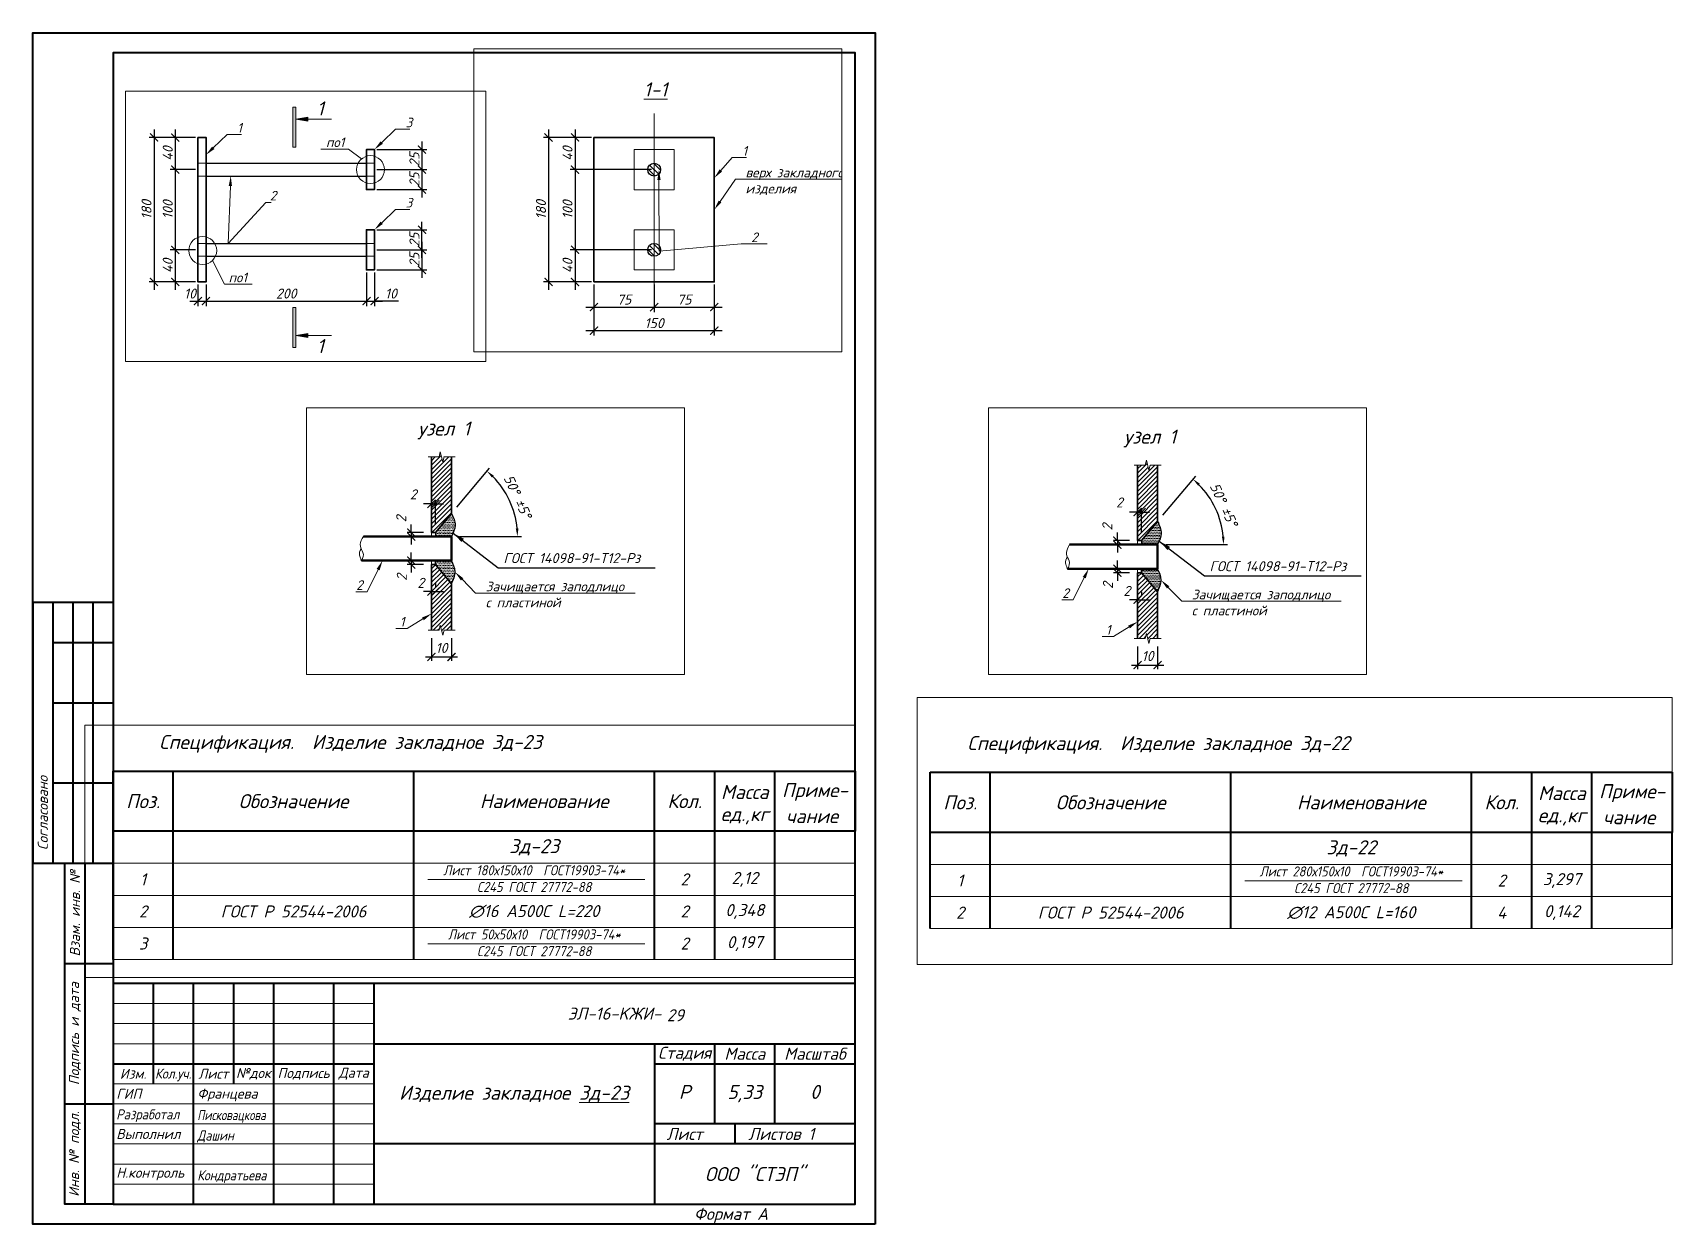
# Paper-space layout 'Зд-23' of a CAD drawing. Header units: millimetres. Extents: x -20 to 389, y -7 to 290.
# The model-space entities are those that its viewports show. They can reach past a viewport. Long polylines and large blocks are cut down to what shows.
import ezdxf
from ezdxf import colors
from ezdxf.entities.mleader import LeaderData, LeaderLine
from ezdxf.enums import TextEntityAlignment as Align
from ezdxf.math import Vec2, Vec3

# ---------------------------------------------------------------- set-up
doc = ezdxf.new("R2010")
doc.units = ezdxf.units.MM
doc.header["$PDMODE"] = 3
doc.linetypes.add('GOST2.303 5', pattern=[24, 20, -1.5, 1, -1.5])
doc.linetypes.add('HIDDEN', pattern=[0.375, 0.25, -0.125])
doc.layers.get('0').update_dxf_attribs({"lineweight": 5})
doc.layers.get('Defpoints').update_dxf_attribs({"lineweight": 0})
for name, color, linetype, lineweight in [('!!!Металл разрез', 7, 'Continuous', 35), ('#Dimensions', 7, 'Continuous', 9), ('#Арматура', 152, 'Continuous', 30), ('k_ Арм. Каркасы', 1, 'Continuous', 35), ('k_ Арматура', 3, 'Continuous', 50), ('k_ Выноски', 40, 'Continuous', 13), ('k_ Размеры', 7, 'Continuous', 15), ('k_ Рамка', 252, 'Continuous', 40), ('k_ Штриховка', 8, 'Continuous', 5), ('к_Сварка', 132, 'Continuous', 30)]:
    doc.layers.add(name, color=color, linetype=linetype, lineweight=lineweight)
doc.layers.add('NoPrint', color=18, linetype='Continuous', plot=False)
doc.styles.get("Standard").update_dxf_attribs({"font": 'arial.ttf'})
doc.styles.add('STEP PR', font='isocpeui.ttf')
doc.dimstyles.new('100!', dxfattribs={"dimscale": 100, "dimtxt": 2.5, "dimasz": 2, "dimexe": 1, "dimexo": 2, "dimgap": 0.7, "dimtad": 1, "dimdec": 4, "dimlfac": -1, "dimdsep": 46, "dimtxsty": 'Standard', "dimblk": 'ARCHTICK', "dimcen": 2, "dimdle": 1, "dimclrt": 1, "dimadec": 4, "dimazin": 0, "dimtfac": 1, "dimtdec": 4, "dimtofl": 0, "dimtmove": 1, "dimatfit": 3, "dimfxl": 1, "dimtolj": 1, "dimtzin": 0, "dimarcsym": 0})
doc.dimstyles.new('SPDS', dxfattribs={"dimscale": 10, "dimtxt": 2.5, "dimasz": 2, "dimexe": 1.25, "dimexo": 0.625, "dimtad": 1, "dimdec": 0, "dimrnd": 0.001, "dimtxsty": 'STEP PR', "dimblk": 'ARCHTICK', "dimcen": 2.5, "dimdle": 2, "dimclrd": 256, "dimclre": 256, "dimclrt": 7, "dimadec": 0, "dimazin": 2, "dimtfac": 0.75, "dimtdec": 0, "dimtmove": 1, "dimatfit": 3, "dimfxl": 1, "dimtolj": 1, "dimarcsym": 1})
doc.dimstyles.new('STEP PR', dxfattribs={"dimscale": 10, "dimtxt": 2.5, "dimasz": 2, "dimexe": 1, "dimexo": 2, "dimgap": 1, "dimtad": 1, "dimdec": 4, "dimlfac": -1, "dimtxsty": 'STEP PR', "dimblk": 'ARCHTICK', "dimcen": 2, "dimdle": 1.5, "dimclrt": 1, "dimadec": 0, "dimazin": 0, "dimtfac": 1, "dimtdec": 4, "dimtmove": 1, "dimatfit": 3, "dimldrblk": 'DOTSMALL', "dimfxl": 1, "dimtolj": 1, "dimtzin": 0, "dimarcsym": 0})

psp = doc.layouts.new('Зд-23')

# ---------------------------------------------------------------- texts
at = {"layer": 'k_ Выноски', "attachment_point": 5, "line_spacing_factor": 0.96, "style": 'STEP PR'}
for s, insert, char_height, width in [('29', (140.45, 44.86), 3, 15), ('{\\fISOCPEUR|b1|i1|c204|p34;Изделие закладное \\LЗд-23}', (100.26, 25.27), 3.5, 70), ('{\\fISOCPEUR|b1|i1|c204|p34;5,33}', (157.76, 25.33), 3.5, 15)]:
    psp.add_mtext(s, dxfattribs=dict(at, insert=insert, char_height=char_height, width=width))

msp = doc.modelspace()

# ---------------------------------------------------------------- texts
at = {"layer": '#Dimensions', "lineweight": 13, "char_height": 5, "width": 94.8739161, "attachment_point": 5, "style": 'STEP PR'}
for insert in [(20284.23715, 58633.00845), (42867.23621, 58607.36535)]:
    msp.add_mtext('ГОСТ 14098-91-T12-Рз ', dxfattribs=dict(at, insert=insert))
at = {"attachment_point": 5, "style": 'STEP PR'}
for s, insert, char_height, width in [('{\\W0.9;Лист 280х150х10  ГОСТ19903-74*\\PС245 ГОСТ 27772-88}', (31450.03612, 59616.32405), 250, 6000), ('{\\W0.9;Лист 180х150х10  ГОСТ19903-74*\\PС245 ГОСТ 27772-88}', (54175.47308, 59616.32405), 250, 6000), ('3,297', (36700.03612, 59598.26597), 300, 1535.1078645), ('2,12', (59425.47308, 59598.26597), 300, 1535.1078645), ('1', (21700.03612, 59598.26597), 300, 1535.1078645), ('2', (35200.03612, 59598.26597), 300, 1535.1078645), ('1', (44425.47308, 59598.26597), 300, 1535.1078645), ('2', (57925.47308, 59598.26597), 300, 1535.1078645), ('0,142', (36700.03612, 58798.26597), 300, 1535.1078645), ('0,348', (59425.47308, 58798.26597), 300, 1535.1078645), ('∅12 A500С L=160', (31450.03612, 58798.26597), 300, 6000), ('∅16 A500С L=220', (54175.47308, 58798.26597), 300, 6000), ('2', (21700.03612, 58798.26597), 300, 1535.1078645), ('ГОСТ Р 52544-2006', (25450.03612, 58798.26597), 300, 6000), ('4', (35200.03612, 58798.26597), 300, 1535.1078645), ('2', (44425.47308, 58798.26597), 300, 1535.1078645), ('ГОСТ Р 52544-2006', (48175.47308, 58798.26597), 300, 6000), ('2', (57925.47308, 58798.26597), 300, 1535.1078645), ('{\\W0.9;Лист 50х50х10  ГОСТ19903-74*\\PС245 ГОСТ 27772-88}', (54175.47308, 58016.32405), 250, 6000), ('0,197', (59425.47308, 57998.26597), 300, 1535.1078645), ('3', (44425.47308, 57998.26597), 300, 1535.1078645), ('2', (57925.47308, 57998.26597), 300, 1535.1078645), ('2', (57925.47308, 57998.26597), 300, 1535.1078645)]:
    msp.add_mtext(s, dxfattribs=dict(at, insert=insert, char_height=char_height, width=width))
at = {"color": 1, "char_height": 7, "attachment_point": 5, "style": 'STEP PR'}
for insert in [(20220.49511, 58696.65373), (42803.49417, 58671.01063)]:
    msp.add_mtext('\\A1;узел 1', dxfattribs=dict(at, insert=insert))
at = {"layer": 'k_ Размеры', "insert": (42477.83198, 58777.37592), "char_height": 17.5, "attachment_point": 5, "style": 'STEP PR'}
msp.add_mtext('\\A1;{\\L1-1}', dxfattribs=at)
at = {"layer": 'k_ Рамка', "char_height": 350, "width": 6000, "attachment_point": 5, "line_spacing_factor": 0.96, "style": 'STEP PR'}
for s, insert in [('{\\fISOCPEUR|b1|i1|c204|p34;Зд-22}', (31450.03612, 60398.00462)), ('{\\fISOCPEUR|b1|i1|c204|p34;Зд-23}', (54175.47308, 60398.00462))]:
    msp.add_mtext(s, dxfattribs=dict(at, insert=insert))

# ---------------------------------------------------------------- blocks, each defined once
blk = doc.blocks.new('*U611')
for p, q in [((5, -142), (5, -207)), ((10, -142), (10, -207)), ((15, -142), (15, -207)), ((5, -152), (20, -152)), ((5, -167), (20, -167)), ((5, -187), (20, -187)), ((13, -207), (13, -292)), ((8, -232), (20, -232)), ((30, -237), (30, -262)), ((40, -237), (40, -292)), ((50, -237), (50, -262)), ((60, -237), (60, -292)), ((75, -237), (75, -292)), ((85, -237), (85, -277)), ((155, -252), (155, -292)), ((170, -272), (170, -252)), ((185, -272), (185, -252)), ((20, -257), (85, -257)), ((155, -257), (205, -257)), ((8, -267), (20, -267)), ((85, -277), (85, -292))]:
    blk.add_line(p, q)
at = {"lineweight": 13}
for p, q in [((20, -242), (85, -242)), ((20, -247), (85, -247)), ((20, -252), (85, -252)), ((20, -262), (85, -262)), ((20, -267), (85, -267)), ((20, -272), (85, -272)), ((20, -277), (85, -277)), ((20, -282), (85, -282)), ((20, -287), (85, -287))]:
    blk.add_line(p, q, dxfattribs=at)
at = {"extrusion": (-1, 0, 0)}
blk.add_line((85, -252), (205, -252), dxfattribs=at)
at = {"linetype": 'Continuous'}
for p, q in [((205, -272), (155, -272)), ((175, -272), (175, -277))]:
    blk.add_line(p, q, dxfattribs=at)
for points in [[(210, -297), (0, -297), (0, 0), (210, 0)], [(20, -292), (205, -292), (205, -5), (20, -5)]]:
    blk.add_lwpolyline(points, close=True)
for points in [[(20, -142), (0, -142), (0, -207), (8, -207)], [(20, -292), (8, -292), (8, -207), (20, -207)], [(205, -237), (20, -237), (20, -292)], [(205, -277), (85, -277)]]:
    blk.add_lwpolyline(points)
at = {"style": 'STEP PR'}
blk.add_text('Р', height=3.5, dxfattribs=at).set_placement((162.5, -264.02), align=Align.MIDDLE_CENTER)
at = {"ltscale": 100, "char_height": 2.5, "attachment_point": 5, "rotation": 90, "style": 'STEP PR'}
for s, insert, width in [('Согласовано', (2.5, -194.5), 25), ('Взам. инв. №', (10.5, -219.5), 25), ('Подпись и дата', (10.5, -249.5), 35), ('Инв. № подл.', (10.5, -279.5), 25)]:
    blk.add_mtext(s, dxfattribs=dict(at, insert=insert, width=width))
at = {"attachment_point": 5, "style": 'STEP PR'}
for s, insert, char_height, width, line_spacing_factor in [('ЭЛ-16-KЖИ-', (145, -244.5), 3, 120, 1.2), ('ООО "СТЭП"', (180, -284.5), 3.5, 50, 1.071429)]:
    blk.add_mtext(s, dxfattribs=dict(at, insert=insert, char_height=char_height, width=width, line_spacing_factor=line_spacing_factor))
at = {"ltscale": 100, "style": 'STEP PR'}
for s, insert, char_height, width, attachment_point in [('Стадия', (162.5, -254.5), 3, 15, 5), ('Масса', (177.5, -254.5), 3, 15, 5), ('Масштаб', (195, -254.5), 3, 20, 5), ('Изм.', (25, -259.5), 2.5, 10, 5), ('{\\W0.9;Кол.уч.}', (35, -259.79), 2.5, 10, 5), ('Лист', (45, -259.5), 2.5, 10, 5), ('№док', (55, -259.5), 2.5, 10, 5), ('Подпись', (67.5, -259.5), 2.5, 15, 5), ('Дата', (80, -259.5), 2.5, 10, 5), ('ГИП', (20.8, -264.5), 2.5, 18.0984, 4), ('Францева', (41.01, -264.77), 2.5, 18.9929, 4), ('{\\W0.9;Разработал}', (20.8, -269.96), 2.5, 18.0984, 4), ('{\\W0.8;Писковацкова}', (41.01, -270.14), 2.5, 18.9929, 4), ('Выполнил', (20.8, -274.5), 2.5, 18.0984, 4), ('{\\W0.88;Дашин}', (41.01, -275.14), 2.5, 18.9929, 4), ('Лист', (162.5, -274.5), 3, 15, 5), ('Листов 1', (186.6, -274.5), 3, 25.3879, 5), ('Н.контроль', (20.8, -284.5), 2.5, 18.0984, 4), ('{\\W0.88;Кондратьева}', (41.01, -285.14), 2.5, 18.9929, 4)]:
    blk.add_mtext(s, dxfattribs=dict(at, insert=insert, char_height=char_height, width=width, attachment_point=attachment_point))
at = {"style": 'STEP PR'}
for tag, p in [('01', (158.62, -245.98)), ('ФОРМАТ', (164.85, -295.92))]:
    blk.add_attdef(tag, p, '', height=3, dxfattribs=at)
at = {"layer": 'NoPrint', "style": 'STEP PR'}
blk.add_text('0', height=3.5, dxfattribs=at).set_placement((195, -264.02), align=Align.MIDDLE_CENTER)
blk = doc.blocks.new('_ArchTick')
at = {"color": 0, "linetype": 'ByBlock', "const_width": 0.15}
blk.add_lwpolyline([(-0.5, -0.5), (0.5, 0.5)], dxfattribs=at)
blk = doc.blocks.new('*D172')
at = {"layer": '#Dimensions', "color": 0, "lineweight": -2, "transparency": 16777216}
for p, q in [((20214.27, 58660.02), (20210.27, 58660.02)), ((20214.27, 58649.78), (20214.27, 58662.02)), ((20214.27, 58660.02), (20216.27, 58660.02)), ((20216.27, 58649.78), (20216.27, 58662.02)), ((20216.27, 58660.02), (20220.27, 58660.02))]:
    blk.add_line(p, q, dxfattribs=at)
at = {"layer": 'Defpoints', "color": 0, "transparency": 16777216}
for p in [(20216.27, 58660.02), (20214.27, 58645.78), (20216.27, 58645.78)]:
    blk.add_point(p, dxfattribs=at)
at = {"layer": '#Dimensions', "color": 0, "lineweight": -2, "transparency": 16777216, "xscale": 4, "yscale": 4, "zscale": 4}
blk.add_blockref('_ArchTick', (20214.27, 58660.02), dxfattribs=at)
at = {"layer": '#Dimensions', "color": 0, "lineweight": -2, "transparency": 16777216, "xscale": 4, "yscale": 4, "zscale": 4, "rotation": 180}
blk.add_blockref('_ArchTick', (20216.27, 58660.02), dxfattribs=at)
at = {"layer": '#Dimensions', "color": 1, "transparency": 16777216, "insert": (20205.2, 58664.79), "char_height": 5, "attachment_point": 5, "style": 'STEP PR'}
blk.add_mtext('\\A1;2', dxfattribs=at)
blk = doc.blocks.new('_DotSmall')
at = {"color": 0, "linetype": 'ByBlock', "const_width": 0.5}
blk.add_lwpolyline([(-0.0625, 0, 1), (0.0625, 0, 1)], format="xyb", close=True, dxfattribs=at)
blk = doc.blocks.new('*D173')
at = {"layer": '#Dimensions', "color": 0, "lineweight": -2, "transparency": 16777216}
for p, q in [((20204.19, 58645.78), (20204.19, 58649.78)), ((20210.27, 58645.78), (20202.19, 58645.78)), ((20210.27, 58643.78), (20202.19, 58643.78)), ((20204.19, 58645.78), (20204.19, 58643.78)), ((20204.19, 58643.78), (20204.19, 58639.78))]:
    blk.add_line(p, q, dxfattribs=at)
at = {"layer": 'Defpoints', "color": 0, "transparency": 16777216}
for p in [(20204.19, 58643.78), (20214.27, 58645.78), (20214.27, 58643.78)]:
    blk.add_point(p, dxfattribs=at)
at = {"layer": '#Dimensions', "color": 0, "lineweight": -2, "transparency": 16777216, "xscale": 4, "yscale": 4, "zscale": 4}
for p, rotation in [((20204.19, 58645.78), 270), ((20204.19, 58643.78), 90)]:
    blk.add_blockref('_ArchTick', p, dxfattribs=dict(at, rotation=rotation))
at = {"layer": '#Dimensions', "color": 1, "transparency": 16777216, "insert": (20199.15, 58652.55), "char_height": 5, "attachment_point": 5, "rotation": 90, "style": 'STEP PR'}
blk.add_mtext('\\A1;2', dxfattribs=at)
blk = doc.blocks.new('*D174')
at = {"layer": '#Dimensions', "color": 0, "lineweight": -2, "transparency": 16777216}
for p, q in [((20214.27, 58625.78), (20214.27, 58614.31)), ((20216.27, 58620.31), (20216.27, 58618.31)), ((20214.27, 58616.31), (20210.27, 58616.31)), ((20214.27, 58616.31), (20216.27, 58616.31)), ((20216.27, 58616.31), (20220.27, 58616.31))]:
    blk.add_line(p, q, dxfattribs=at)
at = {"layer": 'Defpoints', "color": 0, "transparency": 16777216}
for p in [(20214.27, 58629.78), (20216.27, 58616.31), (20216.27, 58616.31)]:
    blk.add_point(p, dxfattribs=at)
at = {"layer": '#Dimensions', "color": 0, "lineweight": -2, "transparency": 16777216, "xscale": 4, "yscale": 4, "zscale": 4}
blk.add_blockref('_ArchTick', (20214.27, 58616.31), dxfattribs=at)
at = {"layer": '#Dimensions', "color": 0, "lineweight": -2, "transparency": 16777216, "xscale": 4, "yscale": 4, "zscale": 4, "rotation": 180}
blk.add_blockref('_ArchTick', (20216.27, 58616.31), dxfattribs=at)
at = {"layer": '#Dimensions', "color": 1, "transparency": 16777216, "insert": (20208.94, 58620.7), "char_height": 5, "attachment_point": 5, "style": 'STEP PR'}
blk.add_mtext('\\A1;2', dxfattribs=at)
blk = doc.blocks.new('*D175')
at = {"layer": '#Dimensions', "color": 0, "lineweight": -2, "transparency": 16777216}
for p, q in [((20204.19, 58631.78), (20204.19, 58635.78)), ((20210.27, 58631.78), (20202.19, 58631.78)), ((20210.27, 58629.78), (20202.19, 58629.78)), ((20204.19, 58631.78), (20204.19, 58629.78)), ((20204.19, 58629.78), (20204.19, 58625.78))]:
    blk.add_line(p, q, dxfattribs=at)
at = {"layer": 'Defpoints', "color": 0, "transparency": 16777216}
for p in [(20204.19, 58629.78), (20214.27, 58631.78), (20214.27, 58629.78)]:
    blk.add_point(p, dxfattribs=at)
at = {"layer": '#Dimensions', "color": 0, "lineweight": -2, "transparency": 16777216, "xscale": 4, "yscale": 4, "zscale": 4}
for p, rotation in [((20204.19, 58631.78), 270), ((20204.19, 58629.78), 90)]:
    blk.add_blockref('_ArchTick', p, dxfattribs=dict(at, rotation=rotation))
at = {"layer": '#Dimensions', "color": 1, "transparency": 16777216, "insert": (20199.45, 58623.41), "char_height": 5, "attachment_point": 5, "rotation": 90, "style": 'STEP PR'}
blk.add_mtext('\\A1;2', dxfattribs=at)
blk = doc.blocks.new('*D176')
at = {"layer": '#Dimensions', "color": 0, "lineweight": -2, "transparency": 16777216}
for p, q in [((20226.84, 58658.38), (20243.22, 58677.9)), ((20228.27, 58643.78), (20259.13, 58643.78))]:
    blk.add_line(p, q, dxfattribs=at)
blk.add_arc((20214.59, 58643.78), 42.54, 5.38922, 44.61078, dxfattribs=at)
at = {"layer": '#Dimensions', "color": 0, "transparency": 16777216}
for points in [[(20244.42, 58673.17), (20245.33, 58674.15), (20241.94, 58676.37)], [(20257.61, 58647.81), (20256.28, 58647.74), (20257.13, 58643.78)]]:
    blk.add_solid(points, dxfattribs=at)
at = {"layer": 'Defpoints', "color": 0, "transparency": 16777216}
for p in [(20224.27, 58655.31), (20255.35, 58655.98), (20180.31, 58643.78), (20216.27, 58645.78), (20224.27, 58643.78)]:
    blk.add_point(p, dxfattribs=at)
at = {"layer": '#Dimensions', "color": 1, "transparency": 16777216, "insert": (20257.23, 58663.66), "char_height": 5, "attachment_point": 5, "rotation": 295, "style": 'STEP PR'}
blk.add_mtext('\\A1;50° ±5°', dxfattribs=at)
blk = doc.blocks.new('*U170')
at = {"color": 0, "linetype": 'ByBlock', "lineweight": -2}
for p, q in [((2.75, 0), (3.0625, 1.25)), ((3.0625, 1.25), (3.6875, -1.25)), ((2.75, 0), (0, 0)), ((3.6875, -1.25), (4, 0)), ((6.75, 0), (4, 0))]:
    blk.add_line(p, q, dxfattribs=at)
blk = doc.blocks.new('*U171')
at = {"color": 0, "linetype": 'ByBlock', "lineweight": -2}
for p, q in [((2.75, 0), (3.0625, 1.25)), ((3.0625, 1.25), (3.6875, -1.25)), ((2.75, 0), (0, 0)), ((3.6875, -1.25), (4, 0)), ((6.75, 0), (4, 0))]:
    blk.add_line(p, q, dxfattribs=at)
blk = doc.blocks.new('*D177')
at = {"layer": '#Dimensions', "color": 0, "lineweight": -2, "transparency": 16777216}
for p, q in [((20214.27, 58593.02), (20214.27, 58581.74)), ((20224.27, 58593.02), (20224.27, 58581.74)), ((20211.27, 58583.74), (20227.27, 58583.74))]:
    blk.add_line(p, q, dxfattribs=at)
at = {"layer": 'Defpoints', "color": 0, "transparency": 16777216}
for p in [(20214.27, 58597.02), (20224.27, 58597.02), (20224.27, 58583.74)]:
    blk.add_point(p, dxfattribs=at)
at = {"layer": '#Dimensions', "color": 0, "lineweight": -2, "transparency": 16777216, "xscale": 4, "yscale": 4, "zscale": 4, "rotation": 180}
blk.add_blockref('_ArchTick', (20214.27, 58583.74), dxfattribs=at)
at = {"layer": '#Dimensions', "color": 0, "lineweight": -2, "transparency": 16777216, "xscale": 4, "yscale": 4, "zscale": 4}
blk.add_blockref('_ArchTick', (20224.27, 58583.74), dxfattribs=at)
at = {"layer": '#Dimensions', "color": 1, "transparency": 16777216, "insert": (20219.27, 58588.24), "char_height": 5, "attachment_point": 5, "style": 'STEP PR'}
blk.add_mtext('\\A1;10', dxfattribs=at)
blk = doc.blocks.new('*U179')
for p, q in [((-18500, -1500), (0, -1500)), ((-18500, -3000), (-18500, -1500)), ((-17000, -3000), (-17000, -1500)), ((-11000, -3000), (-11000, -1500)), ((-5000, -3000), (-5000, -1500)), ((-3500, -3000), (-3500, -1500)), ((-2000, -3000), (-2000, -1500)), ((0, -1500), (0, -3000)), ((0, -3000), (-18500, -3000)), ((-18500, -5400), (-18500, -3000)), ((-17000, -5400), (-17000, -3000)), ((-11000, -5400), (-11000, -3000)), ((-5000, -5400), (-5000, -3000)), ((-3500, -5400), (-3500, -3000)), ((-2000, -5400), (-2000, -3000)), ((0, -5400), (0, -3000))]:
    blk.add_line(p, q)
at = {"color": 8, "lineweight": 20}
for p, q in [((0, -3800), (-18500, -3800)), ((0, -4600), (-18500, -4600)), ((0, -5400), (-18500, -5400))]:
    blk.add_line(p, q, dxfattribs=at)
at = {"style": 'STEP PR'}
for s, p in [('Приме-', (-1000, -2021.23)), ('Масса', (-2750, -2021.23)), ('Поз.', (-17750, -2250)), ('Обозначение', (-14000, -2250)), ('Наименование', (-7750, -2250)), ('Кол.', (-4250, -2250)), ('ед.,кг', (-2750, -2613.37)), ('чание', (-1073.22, -2621.88))]:
    blk.add_text(s, height=350, dxfattribs=at).set_placement(p, align=Align.MIDDLE)
at = {"style": 'STEP PR', "flags": 8}
blk.add_attdef('СПЕЦИФИКАЦИЯ', (-18462.61, -949.74), '', height=400, dxfattribs=at)
blk = doc.blocks.new('*U183')
at = {"layer": '#Арматура', "lineweight": 0}
h = blk.add_hatch(dxfattribs=at)
h.set_pattern_fill('ANSI31', scale=1.6)
edge = h.paths.add_edge_path()
edge.add_arc((0, 8), 8, 0, 360)
blk.add_circle((0, 8), 8)
blk = doc.blocks.new('*D184')
at = {"layer": '#Dimensions', "lineweight": -2, "transparency": 16777216}
for p, q in [((42401.06, 58534.29), (42401.06, 58470.46)), ((42551.06, 58534.29), (42551.06, 58470.46)), ((42391.06, 58476.71), (42561.06, 58476.71))]:
    blk.add_line(p, q, dxfattribs=at)
at = {"layer": 'Defpoints', "color": 0, "transparency": 16777216}
for p in [(42401.06, 58537.42), (42551.06, 58537.42), (42551.06, 58476.71)]:
    blk.add_point(p, dxfattribs=at)
at = {"layer": '#Dimensions', "lineweight": -2, "transparency": 16777216, "xscale": 10, "yscale": 10, "zscale": 10, "rotation": 180}
blk.add_blockref('_ArchTick', (42401.06, 58476.71), dxfattribs=at)
at = {"layer": '#Dimensions', "lineweight": -2, "transparency": 16777216, "xscale": 10, "yscale": 10, "zscale": 10}
blk.add_blockref('_ArchTick', (42551.06, 58476.71), dxfattribs=at)
at = {"layer": '#Dimensions', "color": 7, "transparency": 16777216, "insert": (42476.06, 58486.08), "char_height": 12.5, "attachment_point": 5, "style": 'STEP PR'}
blk.add_mtext('\\A1;150', dxfattribs=at)
blk = doc.blocks.new('*D185')
at = {"layer": '#Dimensions', "color": 0, "lineweight": -2, "transparency": 16777216}
for p, q in [((42797.27, 58634.38), (42793.27, 58634.38)), ((42797.27, 58624.14), (42797.27, 58636.38)), ((42797.27, 58634.38), (42799.27, 58634.38)), ((42799.27, 58624.14), (42799.27, 58636.38)), ((42799.27, 58634.38), (42803.27, 58634.38))]:
    blk.add_line(p, q, dxfattribs=at)
at = {"layer": 'Defpoints', "color": 0, "transparency": 16777216}
for p in [(42799.27, 58634.38), (42797.27, 58620.14), (42799.27, 58620.14)]:
    blk.add_point(p, dxfattribs=at)
at = {"layer": '#Dimensions', "color": 0, "lineweight": -2, "transparency": 16777216, "xscale": 4, "yscale": 4, "zscale": 4}
blk.add_blockref('_ArchTick', (42797.27, 58634.38), dxfattribs=at)
at = {"layer": '#Dimensions', "color": 0, "lineweight": -2, "transparency": 16777216, "xscale": 4, "yscale": 4, "zscale": 4, "rotation": 180}
blk.add_blockref('_ArchTick', (42799.27, 58634.38), dxfattribs=at)
at = {"layer": '#Dimensions', "color": 1, "transparency": 16777216, "insert": (42788.2, 58639.15), "char_height": 5, "attachment_point": 5, "style": 'STEP PR'}
blk.add_mtext('\\A1;2', dxfattribs=at)
blk = doc.blocks.new('*D186')
at = {"layer": '#Dimensions', "color": 0, "lineweight": -2, "transparency": 16777216}
for p, q in [((42793.27, 58620.14), (42785.18, 58620.14)), ((42793.27, 58618.14), (42785.18, 58618.14)), ((42787.18, 58620.14), (42787.18, 58624.14)), ((42787.18, 58620.14), (42787.18, 58618.14)), ((42787.18, 58618.14), (42787.18, 58614.14))]:
    blk.add_line(p, q, dxfattribs=at)
at = {"layer": 'Defpoints', "color": 0, "transparency": 16777216}
for p in [(42787.18, 58618.14), (42797.27, 58620.14), (42797.27, 58618.14)]:
    blk.add_point(p, dxfattribs=at)
at = {"layer": '#Dimensions', "color": 0, "lineweight": -2, "transparency": 16777216, "xscale": 4, "yscale": 4, "zscale": 4}
for p, rotation in [((42787.18, 58620.14), 270), ((42787.18, 58618.14), 90)]:
    blk.add_blockref('_ArchTick', p, dxfattribs=dict(at, rotation=rotation))
at = {"layer": '#Dimensions', "color": 1, "transparency": 16777216, "insert": (42782.14, 58626.91), "char_height": 5, "attachment_point": 5, "rotation": 90, "style": 'STEP PR'}
blk.add_mtext('\\A1;2', dxfattribs=at)
blk = doc.blocks.new('*D187')
at = {"layer": '#Dimensions', "color": 0, "lineweight": -2, "transparency": 16777216}
for p, q in [((42797.27, 58600.14), (42797.27, 58588.66)), ((42799.27, 58594.66), (42799.27, 58592.66)), ((42797.27, 58590.66), (42793.27, 58590.66)), ((42797.27, 58590.66), (42799.27, 58590.66)), ((42799.27, 58590.66), (42803.27, 58590.66))]:
    blk.add_line(p, q, dxfattribs=at)
at = {"layer": 'Defpoints', "color": 0, "transparency": 16777216}
for p in [(42797.27, 58604.14), (42799.27, 58590.66), (42799.27, 58590.66)]:
    blk.add_point(p, dxfattribs=at)
at = {"layer": '#Dimensions', "color": 0, "lineweight": -2, "transparency": 16777216, "xscale": 4, "yscale": 4, "zscale": 4}
blk.add_blockref('_ArchTick', (42797.27, 58590.66), dxfattribs=at)
at = {"layer": '#Dimensions', "color": 0, "lineweight": -2, "transparency": 16777216, "xscale": 4, "yscale": 4, "zscale": 4, "rotation": 180}
blk.add_blockref('_ArchTick', (42799.27, 58590.66), dxfattribs=at)
at = {"layer": '#Dimensions', "color": 1, "transparency": 16777216, "insert": (42791.94, 58595.05), "char_height": 5, "attachment_point": 5, "style": 'STEP PR'}
blk.add_mtext('\\A1;2', dxfattribs=at)
blk = doc.blocks.new('*D188')
at = {"layer": '#Dimensions', "color": 0, "lineweight": -2, "transparency": 16777216}
for p, q in [((42787.18, 58606.14), (42787.18, 58610.14)), ((42793.27, 58606.14), (42785.18, 58606.14)), ((42793.27, 58604.14), (42785.18, 58604.14)), ((42787.18, 58606.14), (42787.18, 58604.14)), ((42787.18, 58604.14), (42787.18, 58600.14))]:
    blk.add_line(p, q, dxfattribs=at)
at = {"layer": 'Defpoints', "color": 0, "transparency": 16777216}
for p in [(42787.18, 58604.14), (42797.27, 58606.14), (42797.27, 58604.14)]:
    blk.add_point(p, dxfattribs=at)
at = {"layer": '#Dimensions', "color": 0, "lineweight": -2, "transparency": 16777216, "xscale": 4, "yscale": 4, "zscale": 4}
for p, rotation in [((42787.18, 58606.14), 270), ((42787.18, 58604.14), 90)]:
    blk.add_blockref('_ArchTick', p, dxfattribs=dict(at, rotation=rotation))
at = {"layer": '#Dimensions', "color": 1, "transparency": 16777216, "insert": (42782.45, 58597.76), "char_height": 5, "attachment_point": 5, "rotation": 90, "style": 'STEP PR'}
blk.add_mtext('\\A1;2', dxfattribs=at)
blk = doc.blocks.new('*D189')
at = {"layer": '#Dimensions', "color": 0, "lineweight": -2, "transparency": 16777216}
for p, q in [((42809.84, 58632.73), (42826.22, 58652.26)), ((42811.27, 58618.14), (42842.13, 58618.14))]:
    blk.add_line(p, q, dxfattribs=at)
blk.add_arc((42797.59, 58618.14), 42.54, 5.38922, 44.61078, dxfattribs=at)
at = {"layer": '#Dimensions', "color": 0, "transparency": 16777216}
for points in [[(42827.42, 58647.52), (42828.33, 58648.5), (42824.94, 58650.73)], [(42840.61, 58622.16), (42839.28, 58622.1), (42840.13, 58618.14)]]:
    blk.add_solid(points, dxfattribs=at)
at = {"layer": 'Defpoints', "color": 0, "transparency": 16777216}
for p in [(42807.27, 58629.67), (42838.35, 58630.34), (42763.31, 58618.14), (42799.27, 58620.14), (42807.27, 58618.14)]:
    blk.add_point(p, dxfattribs=at)
at = {"layer": '#Dimensions', "color": 1, "transparency": 16777216, "insert": (42840.23, 58638.02), "char_height": 5, "attachment_point": 5, "rotation": 295, "style": 'STEP PR'}
blk.add_mtext('\\A1;50° ±5°', dxfattribs=at)
blk = doc.blocks.new('*D190')
at = {"layer": '#Dimensions', "color": 0, "lineweight": -2, "transparency": 16777216}
for p, q in [((42797.27, 58567.38), (42797.27, 58556.1)), ((42807.27, 58567.38), (42807.27, 58556.1)), ((42794.27, 58558.1), (42810.27, 58558.1))]:
    blk.add_line(p, q, dxfattribs=at)
at = {"layer": 'Defpoints', "color": 0, "transparency": 16777216}
for p in [(42797.27, 58571.38), (42807.27, 58571.38), (42807.27, 58558.1)]:
    blk.add_point(p, dxfattribs=at)
at = {"layer": '#Dimensions', "color": 0, "lineweight": -2, "transparency": 16777216, "xscale": 4, "yscale": 4, "zscale": 4, "rotation": 180}
blk.add_blockref('_ArchTick', (42797.27, 58558.1), dxfattribs=at)
at = {"layer": '#Dimensions', "color": 0, "lineweight": -2, "transparency": 16777216, "xscale": 4, "yscale": 4, "zscale": 4}
blk.add_blockref('_ArchTick', (42807.27, 58558.1), dxfattribs=at)
at = {"layer": '#Dimensions', "color": 1, "transparency": 16777216, "insert": (42802.27, 58562.6), "char_height": 5, "attachment_point": 5, "style": 'STEP PR'}
blk.add_mtext('\\A1;10', dxfattribs=at)
blk = doc.blocks.new('*D191')
at = {"layer": '#Dimensions', "lineweight": -2, "transparency": 16777216}
for p, q in [((42344.38, 58727.42), (42344.38, 58527.42)), ((42397.94, 58717.42), (42338.13, 58717.42)), ((42397.94, 58537.42), (42338.13, 58537.42))]:
    blk.add_line(p, q, dxfattribs=at)
at = {"layer": 'Defpoints', "color": 0, "transparency": 16777216}
for p in [(42401.06, 58717.42), (42344.38, 58537.42), (42401.06, 58537.42)]:
    blk.add_point(p, dxfattribs=at)
at = {"layer": '#Dimensions', "lineweight": -2, "transparency": 16777216, "xscale": 10, "yscale": 10, "zscale": 10}
for p, rotation in [((42344.38, 58717.42), 90), ((42344.38, 58537.42), 270)]:
    blk.add_blockref('_ArchTick', p, dxfattribs=dict(at, rotation=rotation))
at = {"layer": '#Dimensions', "color": 7, "transparency": 16777216, "insert": (42335.01, 58627.42), "char_height": 12.5, "attachment_point": 5, "rotation": 90, "style": 'STEP PR'}
blk.add_mtext('\\A1;180', dxfattribs=at)
blk = doc.blocks.new('*D192')
at = {"layer": '#Dimensions', "lineweight": -2, "transparency": 16777216}
for p, q in [((42401.06, 58534.29), (42401.06, 58499.75)), ((42476.06, 58534.29), (42476.06, 58499.75)), ((42391.06, 58506), (42486.06, 58506))]:
    blk.add_line(p, q, dxfattribs=at)
at = {"layer": 'Defpoints', "color": 0, "transparency": 16777216}
for p in [(42401.06, 58537.42), (42476.06, 58537.42), (42476.06, 58506)]:
    blk.add_point(p, dxfattribs=at)
at = {"layer": '#Dimensions', "lineweight": -2, "transparency": 16777216, "xscale": 10, "yscale": 10, "zscale": 10, "rotation": 180}
blk.add_blockref('_ArchTick', (42401.06, 58506), dxfattribs=at)
at = {"layer": '#Dimensions', "lineweight": -2, "transparency": 16777216, "xscale": 10, "yscale": 10, "zscale": 10}
blk.add_blockref('_ArchTick', (42476.06, 58506), dxfattribs=at)
at = {"layer": '#Dimensions', "color": 7, "transparency": 16777216, "insert": (42438.56, 58515.46), "char_height": 12.5, "attachment_point": 5, "style": 'STEP PR'}
blk.add_mtext('\\A1;75', dxfattribs=at)
blk = doc.blocks.new('*D193')
at = {"layer": '#Dimensions', "lineweight": -2, "transparency": 16777216}
for p, q in [((42476.06, 58534.29), (42476.06, 58499.75)), ((42551.06, 58534.29), (42551.06, 58499.75)), ((42466.06, 58506), (42561.06, 58506))]:
    blk.add_line(p, q, dxfattribs=at)
at = {"layer": 'Defpoints', "color": 0, "transparency": 16777216}
for p in [(42476.06, 58537.42), (42551.06, 58537.42), (42551.06, 58506)]:
    blk.add_point(p, dxfattribs=at)
at = {"layer": '#Dimensions', "lineweight": -2, "transparency": 16777216, "xscale": 10, "yscale": 10, "zscale": 10, "rotation": 180}
blk.add_blockref('_ArchTick', (42476.06, 58506), dxfattribs=at)
at = {"layer": '#Dimensions', "lineweight": -2, "transparency": 16777216, "xscale": 10, "yscale": 10, "zscale": 10}
blk.add_blockref('_ArchTick', (42551.06, 58506), dxfattribs=at)
at = {"layer": '#Dimensions', "color": 7, "transparency": 16777216, "insert": (42513.56, 58515.46), "char_height": 12.5, "attachment_point": 5, "style": 'STEP PR'}
blk.add_mtext('\\A1;75', dxfattribs=at)
blk = doc.blocks.new('*D194')
at = {"layer": '#Dimensions', "lineweight": -2, "transparency": 16777216}
for p, q in [((42377.48, 58727.42), (42377.48, 58667.42)), ((42397.94, 58717.42), (42371.23, 58717.42)), ((42472.94, 58677.42), (42371.23, 58677.42))]:
    blk.add_line(p, q, dxfattribs=at)
at = {"layer": 'Defpoints', "color": 0, "transparency": 16777216}
for p in [(42401.06, 58717.42), (42377.48, 58677.42), (42476.06, 58677.42)]:
    blk.add_point(p, dxfattribs=at)
at = {"layer": '#Dimensions', "lineweight": -2, "transparency": 16777216, "xscale": 10, "yscale": 10, "zscale": 10}
for p, rotation in [((42377.48, 58717.42), 90), ((42377.48, 58677.42), 270)]:
    blk.add_blockref('_ArchTick', p, dxfattribs=dict(at, rotation=rotation))
at = {"layer": '#Dimensions', "color": 7, "transparency": 16777216, "insert": (42368.11, 58697.42), "char_height": 12.5, "attachment_point": 5, "rotation": 90, "style": 'STEP PR'}
blk.add_mtext('\\A1;40', dxfattribs=at)
blk = doc.blocks.new('*D195')
at = {"layer": '#Dimensions', "lineweight": -2, "transparency": 16777216}
for p, q in [((42377.48, 58687.42), (42377.48, 58567.42)), ((42472.94, 58677.42), (42371.23, 58677.42)), ((42472.94, 58577.42), (42371.23, 58577.42))]:
    blk.add_line(p, q, dxfattribs=at)
at = {"layer": 'Defpoints', "color": 0, "transparency": 16777216}
for p in [(42476.06, 58677.42), (42377.48, 58577.42), (42476.06, 58577.42)]:
    blk.add_point(p, dxfattribs=at)
at = {"layer": '#Dimensions', "lineweight": -2, "transparency": 16777216, "xscale": 10, "yscale": 10, "zscale": 10}
for p, rotation in [((42377.48, 58677.42), 90), ((42377.48, 58577.42), 270)]:
    blk.add_blockref('_ArchTick', p, dxfattribs=dict(at, rotation=rotation))
at = {"layer": '#Dimensions', "color": 7, "transparency": 16777216, "insert": (42368.11, 58627.42), "char_height": 12.5, "attachment_point": 5, "rotation": 90, "style": 'STEP PR'}
blk.add_mtext('\\A1;100', dxfattribs=at)
blk = doc.blocks.new('*D196')
at = {"layer": '#Dimensions', "lineweight": -2, "transparency": 16777216}
for p, q in [((42377.48, 58587.42), (42377.48, 58527.42)), ((42472.94, 58577.42), (42371.23, 58577.42)), ((42397.94, 58537.42), (42371.23, 58537.42))]:
    blk.add_line(p, q, dxfattribs=at)
at = {"layer": 'Defpoints', "color": 0, "transparency": 16777216}
for p in [(42476.06, 58577.42), (42377.48, 58537.42), (42401.06, 58537.42)]:
    blk.add_point(p, dxfattribs=at)
at = {"layer": '#Dimensions', "lineweight": -2, "transparency": 16777216, "xscale": 10, "yscale": 10, "zscale": 10}
for p, rotation in [((42377.48, 58577.42), 90), ((42377.48, 58537.42), 270)]:
    blk.add_blockref('_ArchTick', p, dxfattribs=dict(at, rotation=rotation))
at = {"layer": '#Dimensions', "color": 7, "transparency": 16777216, "insert": (42368.11, 58557.42), "char_height": 12.5, "attachment_point": 5, "rotation": 90, "style": 'STEP PR'}
blk.add_mtext('\\A1;40', dxfattribs=at)
blk = doc.blocks.new('*U197')
at = {"linetype": 'ByBlock', "ltscale": 100}
h = blk.add_hatch(color=256, dxfattribs=at)
h.dxf.hatch_style = 1
h.paths.add_polyline_path([(35, 1000), (-35, 1000), (-35, 0), (35, 0)])
h = blk.add_hatch(color=256, dxfattribs=at)
h.dxf.hatch_style = 1
h.paths.add_polyline_path([(335, 750), (335, 700), (335, 650), (35, 700)])
for p, q in [((-35, 1000), (35, 1000)), ((-35, 0), (-35, 1000)), ((35, 1000), (35, 0)), ((35, 700), (335, 750)), ((35, 700), (335, 650)), ((335, 750), (335, 700)), ((335, 650), (335, 700)), ((35, 0), (-35, 0))]:
    blk.add_line(p, q, dxfattribs=at)
at = {"linetype": 'ByBlock', "ltscale": 100, "extrusion": (0, 1, 0), "elevation": 700}
blk.add_lwpolyline([(-925, 0), (-335, 0)], dxfattribs=at)
at = {"ltscale": 100, "style": 'STEP PR'}
blk.add_attdef('Nv', text='', height=350, dxfattribs=at).set_placement((781, 790), align=Align.RIGHT)
blk = doc.blocks.new('*U198')
at = {"linetype": 'ByBlock', "ltscale": 100}
h = blk.add_hatch(color=256, dxfattribs=at)
h.dxf.hatch_style = 1
h.paths.add_polyline_path([(35, 0), (-35, 0), (-35, -1000), (35, -1000)])
h = blk.add_hatch(color=256, dxfattribs=at)
h.dxf.hatch_style = 1
h.paths.add_polyline_path([(335, -750), (335, -700), (335, -650), (35, -700)])
for p, q in [((35, 0), (-35, 0)), ((-35, 0), (-35, -1000)), ((35, -1000), (35, 0)), ((35, -700), (335, -650)), ((335, -650), (335, -700)), ((35, -700), (335, -750)), ((335, -750), (335, -700)), ((-35, -1000), (35, -1000))]:
    blk.add_line(p, q, dxfattribs=at)
at = {"linetype": 'ByBlock', "ltscale": 100, "extrusion": (0, -1, 0), "elevation": 700}
blk.add_lwpolyline([(925, 0), (335, 0)], dxfattribs=at)
at = {"ltscale": 100, "style": 'STEP PR'}
blk.add_attdef('Nv', text='', height=350, dxfattribs=at).set_placement((781, -1140), align=Align.RIGHT)
blk = doc.blocks.new('*D199')
at = {"layer": '#Dimensions', "lineweight": -2, "transparency": 16777216}
for p, q in [((42204.21, 58712.42), (42204.21, 58667.42)), ((42148.17, 58702.42), (42210.46, 58702.42)), ((42148.17, 58677.42), (42210.46, 58677.42))]:
    blk.add_line(p, q, dxfattribs=at)
at = {"layer": 'Defpoints', "color": 0, "transparency": 16777216}
for p in [(42145.05, 58702.42), (42145.05, 58677.42), (42204.21, 58677.42)]:
    blk.add_point(p, dxfattribs=at)
at = {"layer": '#Dimensions', "lineweight": -2, "transparency": 16777216, "xscale": 10, "yscale": 10, "zscale": 10}
for p, rotation in [((42204.21, 58702.42), 90), ((42204.21, 58677.42), 270)]:
    blk.add_blockref('_ArchTick', p, dxfattribs=dict(at, rotation=rotation))
at = {"layer": '#Dimensions', "color": 7, "transparency": 16777216, "insert": (42194.83, 58689.92), "char_height": 12.5, "attachment_point": 5, "rotation": 90, "style": 'STEP PR'}
blk.add_mtext('\\A1;25', dxfattribs=at)
blk = doc.blocks.new('*D200')
at = {"layer": '#Dimensions', "lineweight": -2, "transparency": 16777216}
for p, q in [((42204.21, 58687.42), (42204.21, 58642.42)), ((42148.17, 58677.42), (42210.46, 58677.42)), ((42148.17, 58652.42), (42210.46, 58652.42))]:
    blk.add_line(p, q, dxfattribs=at)
at = {"layer": 'Defpoints', "color": 0, "transparency": 16777216}
for p in [(42145.05, 58677.42), (42145.05, 58652.42), (42204.21, 58652.42)]:
    blk.add_point(p, dxfattribs=at)
at = {"layer": '#Dimensions', "lineweight": -2, "transparency": 16777216, "xscale": 10, "yscale": 10, "zscale": 10}
for p, rotation in [((42204.21, 58677.42), 90), ((42204.21, 58652.42), 270)]:
    blk.add_blockref('_ArchTick', p, dxfattribs=dict(at, rotation=rotation))
at = {"layer": '#Dimensions', "color": 7, "transparency": 16777216, "insert": (42194.83, 58664.92), "char_height": 12.5, "attachment_point": 5, "rotation": 90, "style": 'STEP PR'}
blk.add_mtext('\\A1;25', dxfattribs=at)
blk = doc.blocks.new('*D201')
at = {"layer": '#Dimensions', "lineweight": -2, "transparency": 16777216}
for p, q in [((42204.21, 58587.42), (42204.21, 58542.42)), ((42148.17, 58577.42), (42210.46, 58577.42)), ((42148.17, 58552.42), (42210.46, 58552.42))]:
    blk.add_line(p, q, dxfattribs=at)
at = {"layer": 'Defpoints', "color": 0, "transparency": 16777216}
for p in [(42145.05, 58577.42), (42145.05, 58552.42), (42204.21, 58552.42)]:
    blk.add_point(p, dxfattribs=at)
at = {"layer": '#Dimensions', "lineweight": -2, "transparency": 16777216, "xscale": 10, "yscale": 10, "zscale": 10}
for p, rotation in [((42204.21, 58577.42), 90), ((42204.21, 58552.42), 270)]:
    blk.add_blockref('_ArchTick', p, dxfattribs=dict(at, rotation=rotation))
at = {"layer": '#Dimensions', "color": 7, "transparency": 16777216, "insert": (42194.83, 58564.92), "char_height": 12.5, "attachment_point": 5, "rotation": 90, "style": 'STEP PR'}
blk.add_mtext('\\A1;25', dxfattribs=at)
blk = doc.blocks.new('*D202')
at = {"layer": '#Dimensions', "lineweight": -2, "transparency": 16777216}
for p, q in [((42204.21, 58567.42), (42204.21, 58612.42)), ((42148.17, 58602.42), (42210.46, 58602.42)), ((42148.17, 58577.42), (42210.46, 58577.42))]:
    blk.add_line(p, q, dxfattribs=at)
at = {"layer": 'Defpoints', "color": 0, "transparency": 16777216}
for p in [(42145.05, 58602.42), (42204.21, 58602.42), (42145.05, 58577.42)]:
    blk.add_point(p, dxfattribs=at)
at = {"layer": '#Dimensions', "lineweight": -2, "transparency": 16777216, "xscale": 10, "yscale": 10, "zscale": 10}
for p, rotation in [((42204.21, 58602.42), 90), ((42204.21, 58577.42), 270)]:
    blk.add_blockref('_ArchTick', p, dxfattribs=dict(at, rotation=rotation))
at = {"layer": '#Dimensions', "color": 7, "transparency": 16777216, "insert": (42194.83, 58589.92), "char_height": 12.5, "attachment_point": 5, "rotation": 90, "style": 'STEP PR'}
blk.add_mtext('\\A1;25', dxfattribs=at)
blk = doc.blocks.new('*D203')
at = {"layer": '#Dimensions', "lineweight": -2, "transparency": 16777216}
for p, q in [((41925.05, 58534.29), (41925.05, 58507.28)), ((41935.05, 58534.29), (41935.05, 58507.28)), ((41915.05, 58513.53), (41945.05, 58513.53))]:
    blk.add_line(p, q, dxfattribs=at)
at = {"layer": 'Defpoints', "color": 0, "transparency": 16777216}
for p in [(41925.05, 58537.42), (41935.05, 58537.42), (41935.05, 58513.53)]:
    blk.add_point(p, dxfattribs=at)
at = {"layer": '#Dimensions', "lineweight": -2, "transparency": 16777216, "xscale": 10, "yscale": 10, "zscale": 10, "rotation": 180}
blk.add_blockref('_ArchTick', (41925.05, 58513.53), dxfattribs=at)
at = {"layer": '#Dimensions', "lineweight": -2, "transparency": 16777216, "xscale": 10, "yscale": 10, "zscale": 10}
blk.add_blockref('_ArchTick', (41935.05, 58513.53), dxfattribs=at)
at = {"layer": '#Dimensions', "color": 7, "transparency": 16777216, "insert": (41915.05, 58522.91), "char_height": 12.5, "attachment_point": 5, "style": 'STEP PR'}
blk.add_mtext('\\A1;10', dxfattribs=at)
blk = doc.blocks.new('*D204')
at = {"layer": '#Dimensions', "lineweight": -2, "transparency": 16777216}
for p, q in [((42135.05, 58549.29), (42135.05, 58507.28)), ((41935.05, 58534.29), (41935.05, 58507.28)), ((41925.05, 58513.53), (42145.05, 58513.53))]:
    blk.add_line(p, q, dxfattribs=at)
at = {"layer": 'Defpoints', "color": 0, "transparency": 16777216}
for p in [(42135.05, 58552.42), (41935.05, 58537.42), (42135.05, 58513.53)]:
    blk.add_point(p, dxfattribs=at)
at = {"layer": '#Dimensions', "lineweight": -2, "transparency": 16777216, "xscale": 10, "yscale": 10, "zscale": 10, "rotation": 180}
blk.add_blockref('_ArchTick', (41935.05, 58513.53), dxfattribs=at)
at = {"layer": '#Dimensions', "lineweight": -2, "transparency": 16777216, "xscale": 10, "yscale": 10, "zscale": 10}
blk.add_blockref('_ArchTick', (42135.05, 58513.53), dxfattribs=at)
at = {"layer": '#Dimensions', "color": 7, "transparency": 16777216, "insert": (42035.05, 58522.91), "char_height": 12.5, "attachment_point": 5, "style": 'STEP PR'}
blk.add_mtext('\\A1;200', dxfattribs=at)
blk = doc.blocks.new('*D205')
at = {"layer": '#Dimensions', "lineweight": -2, "transparency": 16777216}
for p, q in [((42135.05, 58549.29), (42135.05, 58507.28)), ((42145.05, 58549.29), (42145.05, 58507.28)), ((42125.05, 58513.53), (42155.05, 58513.53)), ((42174.97, 58513.53), (42145.05, 58513.53))]:
    blk.add_line(p, q, dxfattribs=at)
at = {"layer": 'Defpoints', "color": 0, "transparency": 16777216}
for p in [(42135.05, 58552.42), (42145.05, 58552.42), (42145.05, 58513.53)]:
    blk.add_point(p, dxfattribs=at)
at = {"layer": '#Dimensions', "lineweight": -2, "transparency": 16777216, "xscale": 10, "yscale": 10, "zscale": 10, "rotation": 180}
blk.add_blockref('_ArchTick', (42135.05, 58513.53), dxfattribs=at)
at = {"layer": '#Dimensions', "lineweight": -2, "transparency": 16777216, "xscale": 10, "yscale": 10, "zscale": 10}
blk.add_blockref('_ArchTick', (42145.05, 58513.53), dxfattribs=at)
at = {"layer": '#Dimensions', "color": 7, "transparency": 16777216, "insert": (42165.55, 58522.91), "char_height": 12.5, "attachment_point": 5, "style": 'STEP PR'}
blk.add_mtext('\\A1;10', dxfattribs=at)
blk = doc.blocks.new('*U206')
for p, q in [((-18500, -1500), (0, -1500)), ((-18500, -3000), (-18500, -1500)), ((-17000, -3000), (-17000, -1500)), ((-11000, -3000), (-11000, -1500)), ((-5000, -3000), (-5000, -1500)), ((-3500, -3000), (-3500, -1500)), ((-2000, -3000), (-2000, -1500)), ((0, -1500), (0, -3000)), ((0, -3000), (-18500, -3000)), ((-18500, -6200), (-18500, -3000)), ((-17000, -6200), (-17000, -3000)), ((-11000, -6200), (-11000, -3000)), ((-5000, -6200), (-5000, -3000)), ((-3500, -6200), (-3500, -3000)), ((-2000, -6200), (-2000, -3000)), ((0, -6200), (0, -3000))]:
    blk.add_line(p, q)
at = {"color": 8, "lineweight": 20}
for p, q in [((0, -3800), (-18500, -3800)), ((0, -4600), (-18500, -4600)), ((0, -5400), (-18500, -5400)), ((0, -6200), (-18500, -6200))]:
    blk.add_line(p, q, dxfattribs=at)
at = {"style": 'STEP PR'}
for s, p in [('Приме-', (-1000, -2021.23)), ('Масса', (-2750, -2021.23)), ('Поз.', (-17750, -2250)), ('Обозначение', (-14000, -2250)), ('Наименование', (-7750, -2250)), ('Кол.', (-4250, -2250)), ('ед.,кг', (-2750, -2613.37)), ('чание', (-1073.22, -2621.88))]:
    blk.add_text(s, height=350, dxfattribs=at).set_placement(p, align=Align.MIDDLE)
at = {"style": 'STEP PR', "flags": 8}
blk.add_attdef('СПЕЦИФИКАЦИЯ', (-18462.61, -949.74), '', height=400, dxfattribs=at)
blk = doc.blocks.new('*D208')
at = {"layer": '#Dimensions', "lineweight": -2, "transparency": 16777216}
for p, q in [((41896.72, 58727.42), (41896.72, 58667.42)), ((41921.92, 58717.42), (41890.47, 58717.42)), ((41921.92, 58677.42), (41890.47, 58677.42))]:
    blk.add_line(p, q, dxfattribs=at)
at = {"layer": 'Defpoints', "color": 0, "transparency": 16777216}
for p in [(41925.05, 58717.42), (41896.72, 58677.42), (41925.05, 58677.42)]:
    blk.add_point(p, dxfattribs=at)
at = {"layer": '#Dimensions', "lineweight": -2, "transparency": 16777216, "xscale": 10, "yscale": 10, "zscale": 10}
for p, rotation in [((41896.72, 58717.42), 90), ((41896.72, 58677.42), 270)]:
    blk.add_blockref('_ArchTick', p, dxfattribs=dict(at, rotation=rotation))
at = {"layer": '#Dimensions', "color": 7, "transparency": 16777216, "insert": (41887.34, 58697.42), "char_height": 12.5, "attachment_point": 5, "rotation": 90, "style": 'STEP PR'}
blk.add_mtext('\\A1;40', dxfattribs=at)
blk = doc.blocks.new('*D209')
at = {"layer": '#Dimensions', "lineweight": -2, "transparency": 16777216}
for p, q in [((41896.72, 58687.42), (41896.72, 58567.42)), ((41921.92, 58677.42), (41890.47, 58677.42)), ((41921.92, 58577.42), (41890.47, 58577.42))]:
    blk.add_line(p, q, dxfattribs=at)
at = {"layer": 'Defpoints', "color": 0, "transparency": 16777216}
for p in [(41925.05, 58677.42), (41896.72, 58577.42), (41925.05, 58577.42)]:
    blk.add_point(p, dxfattribs=at)
at = {"layer": '#Dimensions', "lineweight": -2, "transparency": 16777216, "xscale": 10, "yscale": 10, "zscale": 10}
for p, rotation in [((41896.72, 58677.42), 90), ((41896.72, 58577.42), 270)]:
    blk.add_blockref('_ArchTick', p, dxfattribs=dict(at, rotation=rotation))
at = {"layer": '#Dimensions', "color": 7, "transparency": 16777216, "insert": (41887.34, 58627.42), "char_height": 12.5, "attachment_point": 5, "rotation": 90, "style": 'STEP PR'}
blk.add_mtext('\\A1;100', dxfattribs=at)
blk = doc.blocks.new('*D210')
at = {"layer": '#Dimensions', "lineweight": -2, "transparency": 16777216}
for p, q in [((41896.72, 58587.42), (41896.72, 58527.42)), ((41921.92, 58577.42), (41890.47, 58577.42)), ((41921.92, 58537.42), (41890.47, 58537.42))]:
    blk.add_line(p, q, dxfattribs=at)
at = {"layer": 'Defpoints', "color": 0, "transparency": 16777216}
for p in [(41925.05, 58577.42), (41896.72, 58537.42), (41925.05, 58537.42)]:
    blk.add_point(p, dxfattribs=at)
at = {"layer": '#Dimensions', "lineweight": -2, "transparency": 16777216, "xscale": 10, "yscale": 10, "zscale": 10}
for p, rotation in [((41896.72, 58577.42), 90), ((41896.72, 58537.42), 270)]:
    blk.add_blockref('_ArchTick', p, dxfattribs=dict(at, rotation=rotation))
at = {"layer": '#Dimensions', "color": 7, "transparency": 16777216, "insert": (41887.34, 58557.42), "char_height": 12.5, "attachment_point": 5, "rotation": 90, "style": 'STEP PR'}
blk.add_mtext('\\A1;40', dxfattribs=at)
blk = doc.blocks.new('*D211')
at = {"layer": '#Dimensions', "lineweight": -2, "transparency": 16777216}
for p, q in [((41870.25, 58727.42), (41870.25, 58527.42)), ((41921.92, 58717.42), (41864, 58717.42)), ((41921.92, 58537.42), (41864, 58537.42))]:
    blk.add_line(p, q, dxfattribs=at)
at = {"layer": 'Defpoints', "color": 0, "transparency": 16777216}
for p in [(41925.05, 58717.42), (41870.25, 58537.42), (41925.05, 58537.42)]:
    blk.add_point(p, dxfattribs=at)
at = {"layer": '#Dimensions', "lineweight": -2, "transparency": 16777216, "xscale": 10, "yscale": 10, "zscale": 10}
for p, rotation in [((41870.25, 58717.42), 90), ((41870.25, 58537.42), 270)]:
    blk.add_blockref('_ArchTick', p, dxfattribs=dict(at, rotation=rotation))
at = {"layer": '#Dimensions', "color": 7, "transparency": 16777216, "insert": (41860.88, 58627.42), "char_height": 12.5, "attachment_point": 5, "rotation": 90, "style": 'STEP PR'}
blk.add_mtext('\\A1;180', dxfattribs=at)
blk = doc.blocks.new('_None')

# ---------------------------------------------------------------- dimensions: what is measured, and where the dimension line sits
at = {"layer": '#Dimensions'}
for base, p1, p2, picture, middle in [((41870.2548, 58537.41508), (41925.04587, 58717.41508), (41925.04587, 58537.41508), '*D211', (41860.8798, 58627.41508)), ((41896.71583, 58677.41508), (41925.04587, 58717.41508), (41925.04587, 58677.41508), '*D208', (41887.34083, 58697.41508)), ((42344.38285, 58537.41508), (42401.06339, 58717.41508), (42401.06339, 58537.41508), '*D191', (42335.00785, 58627.41508)), ((42377.48133, 58677.41508), (42401.06339, 58717.41508), (42476.06339, 58677.41508), '*D194', (42368.10633, 58697.41508)), ((42204.20774, 58677.41508), (42145.04587, 58702.41508), (42145.04587, 58677.41508), '*D199', (42194.83274, 58689.91508)), ((41896.71583, 58577.41508), (41925.04587, 58677.41508), (41925.04587, 58577.41508), '*D209', (41887.34083, 58627.41508)), ((42204.20774, 58652.41508), (42145.04587, 58677.41508), (42145.04587, 58652.41508), '*D200', (42194.83274, 58664.91508)), ((42377.48133, 58577.41508), (42476.06339, 58677.41508), (42476.06339, 58577.41508), '*D195', (42368.10633, 58627.41508)), ((42204.20774, 58602.41508), (42145.04587, 58577.41508), (42145.04587, 58602.41508), '*D202', (42194.83274, 58589.91508)), ((41896.71583, 58537.41508), (41925.04587, 58577.41508), (41925.04587, 58537.41508), '*D210', (41887.34083, 58557.41508)), ((42204.20774, 58552.41508), (42145.04587, 58577.41508), (42145.04587, 58552.41508), '*D201', (42194.83274, 58564.91508)), ((42377.48133, 58537.41508), (42476.06339, 58577.41508), (42401.06339, 58537.41508), '*D196', (42368.10633, 58557.41508))]:
    dim = msp.add_linear_dim(base=base, p1=p1, p2=p2, angle=90, dimstyle='SPDS', override={"dimscale": 5}, dxfattribs=at)
    dim.commit()
    dim.dimension.update_dxf_attribs({"geometry": picture, "text_midpoint": middle})
for base, line1, line2, picture, middle in [((20255.34628, 58655.98073), ((20180.30595, 58643.77958), (20224.26981, 58643.77958)), ((20216.26981, 58645.77958), (20224.26981, 58655.31361)), '*D176', (20257.22774, 58663.66114)), ((42838.34533, 58630.33763), ((42763.30501, 58618.13648), (42807.26887, 58618.13648)), ((42799.26887, 58620.13648), (42807.26887, 58629.67051)), '*D189', (42840.2268, 58638.01804))]:
    dim = msp.add_angular_dim_2l(base=base, line1=line1, line2=line2, text='<> ±5°', dimstyle='STEP PR', override={"dimscale": 2, "dimsah": 1}, dxfattribs=at)
    dim.commit()
    dim.dimension.update_dxf_attribs({"geometry": picture, "text_midpoint": middle})
for base, p1, p2, dimstyle, override, picture, middle in [((20216.26981, 58660.01883), (20214.26981, 58645.77958), (20216.26981, 58645.77958), 'STEP PR', {"dimscale": 2}, '*D172', (20205.2044, 58660.29316)), ((42799.26887, 58634.37573), (42797.26887, 58620.13648), (42799.26887, 58620.13648), 'STEP PR', {"dimscale": 2}, '*D185', (42788.20346, 58634.65005)), ((20216.26981, 58616.30787), (20214.26981, 58629.77958), (20216.26981, 58616.30787), 'STEP PR', {"dimscale": 2}, '*D174', (20208.94496, 58616.19808)), ((42799.26887, 58590.66477), (42797.26887, 58604.13648), (42799.26887, 58590.66477), 'STEP PR', {"dimscale": 2}, '*D187', (42791.94401, 58590.55498)), ((42145.04587, 58513.53373), (42135.04587, 58552.41508), (42145.04587, 58552.41508), 'SPDS', {"dimscale": 5}, '*D205', (42165.55127, 58513.55187)), ((41935.04587, 58513.53373), (41925.04587, 58537.41508), (41935.04587, 58537.41508), 'SPDS', {"dimscale": 5}, '*D203', (41915.04587, 58513.53373))]:
    dim = msp.add_linear_dim(base=base, p1=p1, p2=p2, dimstyle=dimstyle, override=override, dxfattribs=at)
    dim.commit()
    dim.dimension.update_dxf_attribs({"geometry": picture, "text_midpoint": middle, "dimtype": 160})
for base, p1, p2, picture, middle in [((20204.1855, 58643.77958), (20214.26981, 58645.77958), (20214.26981, 58643.77958), '*D173', (20203.64535, 58652.5496)), ((20204.1855, 58629.77958), (20214.26981, 58631.77958), (20214.26981, 58629.77958), '*D175', (20203.94702, 58623.40752)), ((42787.18456, 58618.13648), (42797.26887, 58620.13648), (42797.26887, 58618.13648), '*D186', (42786.6444, 58626.9065)), ((42787.18456, 58604.13648), (42797.26887, 58606.13648), (42797.26887, 58604.13648), '*D188', (42786.94608, 58597.76442))]:
    dim = msp.add_linear_dim(base=base, p1=p1, p2=p2, angle=90, dimstyle='STEP PR', override={"dimscale": 2}, dxfattribs=at)
    dim.commit()
    dim.dimension.update_dxf_attribs({"geometry": picture, "text_midpoint": middle, "dimtype": 160})
for base, p1, p2, dimstyle, override, picture, middle in [((20224.26981, 58583.74221), (20214.26981, 58597.02476), (20224.26981, 58597.02476), 'STEP PR', {"dimscale": 2}, '*D177', (20219.26981, 58588.24221)), ((42807.26887, 58558.09911), (42797.26887, 58571.38166), (42807.26887, 58571.38166), 'STEP PR', {"dimscale": 2}, '*D190', (42802.26887, 58562.59911)), ((42135.04587, 58513.53373), (41935.04587, 58537.41508), (42135.04587, 58552.41508), 'SPDS', {"dimscale": 5}, '*D204', (42035.04587, 58522.90873)), ((42551.06339, 58476.70557), (42401.06339, 58537.41508), (42551.06339, 58537.41508), 'SPDS', {"dimscale": 5}, '*D184', (42476.06339, 58486.08057)), ((42476.06339, 58506.0025), (42401.06339, 58537.41508), (42476.06339, 58537.41508), 'SPDS', {"dimscale": 5}, '*D192', (42438.56339, 58515.45799)), ((42551.06339, 58506.0025), (42476.06339, 58537.41508), (42551.06339, 58537.41508), 'SPDS', {"dimscale": 5}, '*D193', (42513.56339, 58515.45799))]:
    dim = msp.add_linear_dim(base=base, p1=p1, p2=p2, dimstyle=dimstyle, override=override, dxfattribs=at)
    dim.commit()
    dim.dimension.update_dxf_attribs({"geometry": picture, "text_midpoint": middle})

# ---------------------------------------------------------------- hatches: boundary and pattern name
at = {"layer": 'k_ Штриховка', "true_color": 0x6b6b6b}
h = msp.add_hatch(dxfattribs=at)
h.set_pattern_fill('ANSI31', color=251, scale=0.5)
h.set_pattern_definition([(45, (-216466.7698, 211388.9107), (-1.122532015, 1.122532015), [])])
h.paths.add_polyline_path([(20224.26981, 58683.44553), (20220.51981, 58683.44553), (20219.89481, 58680.94553), (20218.64481, 58685.94553), (20218.01981, 58683.44553), (20214.26981, 58683.44553), (20214.26981, 58645.77958), (20216.26981, 58645.77958), (20224.26981, 58655.31361)])
h.paths.add_polyline_path([(20224.26981, 58620.24556), (20216.26981, 58629.77958), (20214.26981, 58629.77958), (20214.26981, 58597.02476), (20218.01981, 58597.02476), (20218.64481, 58599.52476), (20219.89481, 58594.52476), (20220.51981, 58597.02476), (20224.26981, 58597.02476)])
h = msp.add_hatch(dxfattribs=at)
h.set_pattern_fill('ANSI31', color=251, scale=0.5)
h.set_pattern_definition([(45, (-193883.7708, 211363.2676), (-1.122532015, 1.122532015), [])])
h.paths.add_polyline_path([(42807.26887, 58657.80243), (42803.51887, 58657.80243), (42802.89387, 58655.30243), (42801.64387, 58660.30243), (42801.01887, 58657.80243), (42797.26887, 58657.80243), (42797.26887, 58620.13648), (42799.26887, 58620.13648), (42807.26887, 58629.67051)])
h.paths.add_polyline_path([(42807.26887, 58594.60245), (42799.26887, 58604.13648), (42797.26887, 58604.13648), (42797.26887, 58571.38166), (42801.01887, 58571.38166), (42801.64387, 58573.88166), (42802.89387, 58568.88166), (42803.51887, 58571.38166), (42807.26887, 58571.38166)])
h = msp.add_hatch(dxfattribs=at)
h.set_pattern_fill('DOTS', color=251, scale=0.5)
h.set_pattern_definition([(0, (-216466.7698, 211388.9107), (0.396875, 0.79375), [0, -0.79375])])
edge = h.paths.add_edge_path()
edge.add_spline(control_points=[(20224.26981, 58643.77958), (20225.13794, 58645.6399), (20226.92484, 58649.46904), (20225.17138, 58653.32897), (20224.26981, 58655.31361)], knot_values=[0, 0, 0, 0, 5.861466901, 12.064776502, 12.064776502, 12.064776502, 12.064776502], degree=3, periodic=0)
edge.add_line((20224.26981, 58655.31361), (20216.26981, 58645.77958))
edge.add_line((20216.26981, 58645.77958), (20216.26981, 58643.77958))
edge.add_line((20216.26981, 58643.77958), (20224.26981, 58643.77958))
edge = h.paths.add_edge_path()
edge.add_spline(control_points=[(20224.26981, 58620.24556), (20225.17138, 58622.2302), (20226.92484, 58626.09013), (20225.13794, 58629.91926), (20224.26981, 58631.77958)], knot_values=[0, 0, 0, 0, 6.203309601, 12.064776502, 12.064776502, 12.064776502, 12.064776502], degree=3, periodic=0)
edge.add_line((20224.26981, 58631.77958), (20216.26981, 58631.77958))
edge.add_line((20216.26981, 58631.77958), (20216.26981, 58629.77958))
edge.add_line((20216.26981, 58629.77958), (20224.26981, 58620.24556))
h = msp.add_hatch(dxfattribs=at)
h.set_pattern_fill('DOTS', color=251, scale=0.5)
h.set_pattern_definition([(0, (-193883.77076, 211363.2676), (0.396875, 0.79375), [0, -0.79375])])
edge = h.paths.add_edge_path()
edge.add_spline(control_points=[(42807.26887, 58618.13648), (42808.137, 58619.9968), (42809.9239, 58623.82594), (42808.17044, 58627.68586), (42807.26887, 58629.67051)], knot_values=[0, 0, 0, 0, 5.861466901, 12.064776502, 12.064776502, 12.064776502, 12.064776502], degree=3, periodic=0)
edge.add_line((42807.26887, 58629.67051), (42799.26887, 58620.13648))
edge.add_line((42799.26887, 58620.13648), (42799.26887, 58618.13648))
edge.add_line((42799.26887, 58618.13648), (42807.26887, 58618.13648))
edge = h.paths.add_edge_path()
edge.add_spline(control_points=[(42807.26887, 58594.60245), (42808.17044, 58596.5871), (42809.9239, 58600.44703), (42808.137, 58604.27616), (42807.26887, 58606.13648)], knot_values=[0, 0, 0, 0, 6.203309601, 12.064776502, 12.064776502, 12.064776502, 12.064776502], degree=3, periodic=0)
edge.add_line((42807.26887, 58606.13648), (42799.26887, 58606.13648))
edge.add_line((42799.26887, 58606.13648), (42799.26887, 58604.13648))
edge.add_line((42799.26887, 58604.13648), (42807.26887, 58594.60245))

# ---------------------------------------------------------------- linework, layer by layer
at = {"layer": '!!!Металл разрез'}
for points in [[(41925.04587, 58717.41508), (41935.04587, 58717.41508), (41935.04587, 58537.41508), (41925.04587, 58537.41508)], [(42145.04587, 58702.41508), (42135.04587, 58702.41508), (42135.04587, 58652.41508), (42145.04587, 58652.41508)], [(42145.04587, 58602.41508), (42135.04587, 58602.41508), (42135.04587, 58552.41508), (42145.04587, 58552.41508)]]:
    msp.add_lwpolyline(points, close=True, dxfattribs=at)
msp.add_lwpolyline([(42401.06339, 58537.41508), (42551.06339, 58537.41508), (42551.06339, 58717.41508), (42401.06339, 58717.41508), (42401.06339, 58537.41508)], dxfattribs=at)
at = {"layer": '!!!Металл разрез', "linetype": 'HIDDEN', "lineweight": 0, "ltscale": 50}
for points in [[(42451.06339, 58702.41508), (42451.06339, 58652.41508), (42501.06339, 58652.41508), (42501.06339, 58702.41508)], [(42451.06339, 58602.41508), (42451.06339, 58552.41508), (42501.06339, 58552.41508), (42501.06339, 58602.41508)]]:
    msp.add_lwpolyline(points, close=True, dxfattribs=at)
at = {"layer": '#Арматура'}
for points in [[(41935.04587, 58685.41508), (42135.04587, 58685.41508)], [(41935.04587, 58669.41508), (42135.04587, 58669.41508)], [(41935.04587, 58585.41508), (42135.04587, 58585.41508)], [(41935.04587, 58569.41508), (42135.04587, 58569.41508)]]:
    msp.add_lwpolyline(points, dxfattribs=at)
for points in [[(28796.95683, 59592.94466), (34211.68809, 59592.94466)], [(51522.39378, 59592.94466), (56937.12505, 59592.94466)], [(42145.04587, 58702.41508), (42145.04587, 58652.41508)], [(41925.04587, 58685.41508), (41925.04587, 58669.41508)], [(20214.26981, 58645.77958), (20214.26981, 58643.77958)], [(20214.26981, 58631.77958), (20214.26981, 58629.77958)], [(42797.26887, 58620.13648), (42797.26887, 58618.13648)], [(42145.04587, 58602.41508), (42145.04587, 58552.41508)], [(42797.26887, 58606.13648), (42797.26887, 58604.13648)], [(41925.04587, 58585.41508), (41925.04587, 58569.41508)], [(51522.39378, 57992.94466), (56937.12505, 57992.94466)]]:
    msp.add_lwpolyline(points)
at = {"linetype": 'GOST2.303 5', "ltscale": 2}
msp.add_lwpolyline([(42476.06339, 58499.7525), (42476.06339, 58747.39419)], dxfattribs=at)
at = {"linetype": 'HIDDEN', "ltscale": 20}
for points in [[(41925.04587, 58685.41508), (41935.04587, 58685.41508)], [(42135.04587, 58685.41508), (42145.04587, 58685.41508)], [(41925.04587, 58669.41508), (41935.04587, 58669.41508)], [(42135.04587, 58669.41508), (42145.04587, 58669.41508)], [(41925.04587, 58585.41508), (41935.04587, 58585.41508)], [(42135.04587, 58585.41508), (42145.04587, 58585.41508)], [(41925.04587, 58569.41508), (41935.04587, 58569.41508)], [(42135.04587, 58569.41508), (42145.04587, 58569.41508)]]:
    msp.add_lwpolyline(points, dxfattribs=at)
for points, knots in [([(20180.30595, 58643.77958), (20179.56189, 58642.40885), (20178.13625, 58639.78247), (20179.8563, 58636.44037), (20180.76622, 58634.33008), (20179.4524, 58631.75177), (20179.24353, 58631.75787)], [0, 0, 0, 0, 4.282091908, 8.204614529, 12.431055067, 13.021691255, 13.021691255, 13.021691255, 13.021691255]), ([(20179.22854, 58637.70264), (20178.45307, 58636.53069), (20177.95503, 58634.5738), (20178.87598, 58633.22748), (20179.24375, 58631.7078), (20179.24353, 58631.68271)], [0, 0, 0, 0, 3.620101664, 6.432457789, 6.507610884, 6.507610884, 6.507610884, 6.507610884]), ([(42763.30501, 58618.13648), (42762.56095, 58616.76574), (42761.13531, 58614.13937), (42762.85536, 58610.79727), (42763.76528, 58608.68698), (42762.45146, 58606.10867), (42762.24259, 58606.11476)], [0, 0, 0, 0, 4.282091908, 8.204614529, 12.431055067, 13.021691255, 13.021691255, 13.021691255, 13.021691255]), ([(42762.2276, 58612.05954), (42761.45213, 58610.88759), (42760.95409, 58608.9307), (42761.87504, 58607.58438), (42762.24281, 58606.0647), (42762.24259, 58606.03961)], [0, 0, 0, 0, 3.620101664, 6.432457789, 6.507610884, 6.507610884, 6.507610884, 6.507610884])]:
    msp.add_open_spline(points, degree=3, knots=knots)
at = {"layer": 'k_ Арм. Каркасы'}
for points in [[(20214.26981, 58683.44553), (20214.26981, 58645.77958)], [(20224.26981, 58655.31361), (20224.26981, 58683.44553)], [(20216.26981, 58645.77958), (20224.26981, 58655.31361)], [(42797.26887, 58657.80243), (42797.26887, 58620.13648)], [(42807.26887, 58629.67051), (42807.26887, 58657.80243)], [(20214.26981, 58645.77958), (20216.26981, 58645.77958)], [(20214.26981, 58629.77958), (20214.26981, 58597.02476)], [(20214.26981, 58629.77958), (20216.26981, 58629.77958)], [(20216.26981, 58629.77958), (20224.26981, 58620.24556)], [(42799.26887, 58620.13648), (42807.26887, 58629.67051)], [(20224.26981, 58597.02476), (20224.26981, 58620.24556)], [(42797.26887, 58620.13648), (42799.26887, 58620.13648)], [(42797.26887, 58604.13648), (42797.26887, 58571.38166)], [(42797.26887, 58604.13648), (42799.26887, 58604.13648)], [(42799.26887, 58604.13648), (42807.26887, 58594.60245)], [(42807.26887, 58571.38166), (42807.26887, 58594.60245)]]:
    msp.add_lwpolyline(points, dxfattribs=at)
at = {"layer": 'k_ Арматура'}
for points in [[(20180.30595, 58643.77958), (20224.26981, 58643.77958)], [(20224.26981, 58643.77958), (20224.26981, 58631.77958)], [(20179.34303, 58631.77958), (20224.26981, 58631.77958)], [(42763.30501, 58618.13648), (42807.26887, 58618.13648)], [(42807.26887, 58618.13648), (42807.26887, 58606.13648)], [(42762.34209, 58606.13648), (42807.26887, 58606.13648)]]:
    msp.add_lwpolyline(points, dxfattribs=at)
at = {"layer": 'k_ Размеры'}
for centre in [(42140.04587, 58677.41508), (41930.95607, 58576.52623)]:
    msp.add_circle(centre, 17.38977, dxfattribs=at)
at = {"layer": 'к_Сварка'}
for points in [[(20216.26981, 58645.77958), (20216.26981, 58643.77958)], [(20216.26981, 58629.77958), (20216.26981, 58631.77958)], [(42799.26887, 58620.13648), (42799.26887, 58618.13648)], [(42799.26887, 58604.13648), (42799.26887, 58606.13648)]]:
    msp.add_lwpolyline(points, dxfattribs=at)
for points in [[(20224.26981, 58655.31361), (20226.03857, 58649.36781), (20224.26981, 58643.77958)], [(20224.26981, 58620.24556), (20226.03857, 58626.19136), (20224.26981, 58631.77958)], [(42807.26887, 58629.67051), (42809.03763, 58623.72471), (42807.26887, 58618.13648)], [(42807.26887, 58594.60245), (42809.03763, 58600.54825), (42807.26887, 58606.13648)]]:
    msp.add_spline(points, degree=3, dxfattribs=at)

# ---------------------------------------------------------------- block references
at = {"layer": '#Арматура', "rotation": 90}
for p in [(42484.06339, 58677.41508), (42484.06339, 58577.41508)]:
    msp.add_blockref('*U183', p, dxfattribs=at)
ref = msp.add_blockref('*U197', (42045.06772, 58705.38051), dxfattribs=dict(xscale=0.05, yscale=0.05, zscale=0.05))
ref.add_attrib('Nv', '1', dxfattribs={"ltscale": 100, "height": 17.5, "style": 'STEP PR'}).set_placement((42081.89877, 58744.88118), align=Align.RIGHT)
at = {"xscale": 2, "yscale": 2, "zscale": 2}
for name, p in [('*U170', (20212.51981, 58683.44553)), ('*U170', (42795.51887, 58657.80243)), ('*U171', (20212.51981, 58597.02476)), ('*U171', (42795.51887, 58571.38166))]:
    msp.add_blockref(name, p, dxfattribs=at)
ref = msp.add_blockref('*U198', (42045.06772, 58505.65556), dxfattribs=dict(xscale=0.05, yscale=0.05, zscale=0.05))
ref.add_attrib('Nv', '1', dxfattribs={"ltscale": 100, "height": 17.5, "style": 'STEP PR'}).set_placement((42081.89877, 58448.65489), align=Align.RIGHT)
at = {"layer": 'k_ Рамка'}
ref = msp.add_blockref('*U179', (39450.03612, 63798.00462), dxfattribs=at)
ref.add_attrib('СПЕЦИФИКАЦИЯ', '    Спецификация.  Изделие закладное Зд-22', (20987.43041, 62848.26942), dxfattribs={"layer": '0', "height": 350, "style": 'STEP PR'})
ref = msp.add_blockref('*U206', (62175.47308, 63798.00462), dxfattribs=at)
ref.add_attrib('СПЕЦИФИКАЦИЯ', '     Спецификация.  Изделие закладное Зд-23', (43712.86737, 62848.26942), dxfattribs={"layer": '0', "height": 350, "style": 'STEP PR'})

msp.set_redraw_order([(e.dxf.handle, doc.entitydb.next_handle()) for e in msp.query("TEXT MTEXT ATTDEF DIMENSION ARC_DIMENSION")])  # texts and dimensions are drawn at this point

# ---------------------------------------------------------------- leaders
at = {"layer": '#Dimensions', "lineweight": 13}
for points in [[(20225.04925, 58645.50274), (20247.5813, 58628.15555), (20325.70236, 58628.15555)], [(42808.04831, 58619.85963), (42830.58036, 58602.51245), (42908.70141, 58602.51245)]]:
    msp.add_leader(points, dimstyle='100!', override={"dimscale": 2, "dimasz": 3, "dimrnd": 5}, dxfattribs=at)
ml = msp.add_multileader_mtext('Standard', dxfattribs=at)
ml.set_content('\\A1;2', color=256, style='STEP PR')
ml.set_leader_properties(color=256, linetype='ByLayer', lineweight=-1)
ml.build(insert=Vec2(0, 0))
ml.multileader.update_dxf_attribs({"text_left_attachment_type": 6, "text_right_attachment_type": 6, "dogleg_length": 0, "arrow_head_size": 5, "scale": 0.02})
ctx = ml.context
ctx.base_point, ctx.scale, ctx.char_height, ctx.arrow_head_size, ctx.plane_origin = Vec3(20174.74237, 58616.22209), 0.02, 4.8, 5, Vec3(28209.66097, 50953.73706)
ctx.left_attachment, ctx.right_attachment = 6, 6
notes = []
notes.append((ctx, [(1, (1, 1, 0), (20182.14964, 58616.22209), (-1, 0), 0, [(1, [(20189.88134, 58631.77958)], 0, [])])]))
ctx.mtext.insert, ctx.mtext.rotation, ctx.mtext.flow_direction = Vec3(20176.74237, 58621.98209), 6.283185307, 5
ml = msp.add_multileader_mtext('Standard', dxfattribs=at)
ml.set_content('\\A1; Зачищается заподлицо\\P с пластиной', color=256, style='STEP PR')
ml.set_leader_properties(color=256, linetype='ByLayer', lineweight=-1)
ml.build(insert=Vec2(0, 0))
ml.multileader.update_dxf_attribs({"text_left_attachment_type": 6, "text_right_attachment_type": 6, "dogleg_length": 0, "arrow_head_size": 5, "scale": 0.02})
ctx = ml.context
ctx.base_point, ctx.scale, ctx.char_height, ctx.arrow_head_size, ctx.plane_origin = Vec3(20236.24009, 58615.53136), 0.02, 4.8, 5, Vec3(28334.91123, 50959.11054)
ctx.left_attachment, ctx.right_attachment = 6, 6
notes.append((ctx, [(0, (1, 1, 0), (20236.24009, 58615.53136), (1, 0), 0, [(1, [(20226.03919, 58626.01632)], 0, [])])]))
ctx.mtext.insert, ctx.mtext.rotation, ctx.mtext.flow_direction = Vec3(20238.24009, 58621.29136), 6.283185307, 5
ml = msp.add_multileader_mtext('Standard', dxfattribs=at)
ml.set_content('\\A1;1', color=256, style='STEP PR')
ml.set_leader_properties(color=256, linetype='ByLayer', lineweight=-1)
ml.build(insert=Vec2(0, 0))
ml.multileader.update_dxf_attribs({"text_left_attachment_type": 6, "text_right_attachment_type": 6, "dogleg_length": 0, "arrow_head_size": 5, "scale": 0.02})
ctx = ml.context
ctx.base_point, ctx.scale, ctx.char_height, ctx.arrow_head_size, ctx.plane_origin = Vec3(20196.46023, 58597.97085), 0.02, 4.8, 5, Vec3(28229.71337, 50935.48582)
ctx.left_attachment, ctx.right_attachment = 6, 6
notes.append((ctx, [(1, (1, 1, 0), (20202.20205, 58597.97085), (-1, 0), 0, [(1, [(20214.26981, 58605.30481)], 0, [])])]))
ctx.mtext.insert, ctx.mtext.rotation, ctx.mtext.flow_direction = Vec3(20198.46023, 58603.73085), 6.283185307, 5
ml = msp.add_multileader_mtext('Standard', dxfattribs=at)
ml.set_content('\\A1;2', color=256, style='STEP PR')
ml.set_leader_properties(color=256, linetype='ByLayer', lineweight=-1)
ml.build(insert=Vec2(0, 0))
ml.multileader.update_dxf_attribs({"text_left_attachment_type": 6, "text_right_attachment_type": 6, "dogleg_length": 0, "arrow_head_size": 5, "scale": 0.02})
ctx = ml.context
ctx.base_point, ctx.scale, ctx.char_height, ctx.arrow_head_size, ctx.plane_origin = Vec3(42757.74143, 58590.57898), 0.02, 4.8, 5, Vec3(50792.66003, 50928.09396)
ctx.left_attachment, ctx.right_attachment = 6, 6
notes.append((ctx, [(1, (1, 1, 0), (42765.1487, 58590.57898), (-1, 0), 0, [(1, [(42772.8804, 58606.13648)], 0, [])])]))
ctx.mtext.insert, ctx.mtext.rotation, ctx.mtext.flow_direction = Vec3(42759.74143, 58596.33898), 6.283185307, 5
ml = msp.add_multileader_mtext('Standard', dxfattribs=at)
ml.set_content('\\A1; Зачищается заподлицо\\P с пластиной', color=256, style='STEP PR')
ml.set_leader_properties(color=256, linetype='ByLayer', lineweight=-1)
ml.build(insert=Vec2(0, 0))
ml.multileader.update_dxf_attribs({"text_left_attachment_type": 6, "text_right_attachment_type": 6, "dogleg_length": 0, "arrow_head_size": 5, "scale": 0.02})
ctx = ml.context
ctx.base_point, ctx.scale, ctx.char_height, ctx.arrow_head_size, ctx.plane_origin = Vec3(42819.23915, 58589.88826), 0.02, 4.8, 5, Vec3(50917.91029, 50933.46744)
ctx.left_attachment, ctx.right_attachment = 6, 6
notes.append((ctx, [(0, (1, 1, 0), (42819.23915, 58589.88826), (1, 0), 0, [(1, [(42809.03825, 58600.37322)], 0, [])])]))
ctx.mtext.insert, ctx.mtext.rotation, ctx.mtext.flow_direction = Vec3(42821.23915, 58595.64826), 6.283185307, 5
ml = msp.add_multileader_mtext('Standard', dxfattribs=at)
ml.set_content('\\A1;1', color=256, style='STEP PR')
ml.set_leader_properties(color=256, linetype='ByLayer', lineweight=-1)
ml.build(insert=Vec2(0, 0))
ml.multileader.update_dxf_attribs({"text_left_attachment_type": 6, "text_right_attachment_type": 6, "dogleg_length": 0, "arrow_head_size": 5, "scale": 0.02})
ctx = ml.context
ctx.base_point, ctx.scale, ctx.char_height, ctx.arrow_head_size, ctx.plane_origin = Vec3(42779.45929, 58572.32774), 0.02, 4.8, 5, Vec3(50812.71243, 50909.84272)
ctx.left_attachment, ctx.right_attachment = 6, 6
notes.append((ctx, [(1, (1, 1, 0), (42785.20111, 58572.32774), (-1, 0), 0, [(1, [(42797.26887, 58579.66171)], 0, [])])]))
ctx.mtext.insert, ctx.mtext.rotation, ctx.mtext.flow_direction = Vec3(42781.45929, 58578.08774), 6.283185307, 5
at = {"layer": 'k_ Размеры'}
ml = msp.add_multileader_mtext('Standard', dxfattribs=at)
ml.set_content('\\A1; 3', color=256, style='STEP PR')
ml.set_leader_properties(color=256, linetype='ByLayer', lineweight=-1)
ml.build(insert=Vec2(0, 0))
ml.multileader.update_dxf_attribs({"text_left_attachment_type": 6, "text_right_attachment_type": 6, "dogleg_length": 0, "arrow_head_size": 12.5, "scale": 0.05})
ctx = ml.context
ctx.base_point, ctx.scale, ctx.char_height, ctx.arrow_head_size, ctx.landing_gap_size, ctx.plane_origin = Vec3(42171.2556, 58727.74457), 0.05, 12, 12.5, 5, Vec3(50150.04678, 51057.52929)
ctx.left_attachment, ctx.right_attachment = 6, 6
notes.append((ctx, [(0, (1, 1, 0), (42171.2556, 58727.74457), (1, 0), 0, [(2, [(42145.04587, 58702.41508)], 0, [])])]))
ctx.mtext.insert, ctx.mtext.rotation, ctx.mtext.flow_direction = Vec3(42176.2556, 58742.14457), 6.283185307, 5
ml = msp.add_multileader_mtext('Standard', dxfattribs=at)
ml.set_content('\\A1; 1', color=256, style='STEP PR')
ml.set_leader_properties(color=256, linetype='ByLayer', lineweight=-1)
ml.build(insert=Vec2(0, 0))
ml.multileader.update_dxf_attribs({"text_left_attachment_type": 6, "text_right_attachment_type": 6, "dogleg_length": 0, "arrow_head_size": 12.5, "scale": 0.05})
ctx = ml.context
ctx.base_point, ctx.scale, ctx.char_height, ctx.arrow_head_size, ctx.landing_gap_size, ctx.plane_origin = Vec3(41961.2556, 58721.15746), 0.05, 12, 12.5, 5, Vec3(49940.04678, 51050.94218)
ctx.left_attachment, ctx.right_attachment = 6, 6
notes.append((ctx, [(0, (1, 1, 0), (41961.2556, 58721.15746), (1, 0), 0, [(2, [(41935.04587, 58695.82797)], 0, [])])]))
ctx.mtext.insert, ctx.mtext.rotation, ctx.mtext.flow_direction = Vec3(41966.2556, 58735.55746), 6.283185307, 5
ml = msp.add_multileader_mtext('Standard', dxfattribs=at)
ml.set_content('\\A1;по1', color=256, style='STEP PR')
ml.set_leader_properties(color=256, linetype='ByLayer', lineweight=-1)
ml.set_arrow_properties(name='NONE')
ml.build(insert=Vec2(0, 0))
ml.multileader.update_dxf_attribs({"text_left_attachment_type": 6, "text_right_attachment_type": 6, "dogleg_length": 0, "arrow_head_size": 12, "scale": 0.05})
ctx = ml.context
ctx.base_point, ctx.scale, ctx.char_height, ctx.arrow_head_size, ctx.landing_gap_size, ctx.plane_origin = Vec3(42078.31201, 58703.05632), 0.05, 12, 12, 5, Vec3(47758.44165, 45851.85793)
ctx.left_attachment, ctx.right_attachment, ctx.text_align_type = 6, 6, 2
notes.append((ctx, [(1, (1, 1, 0), (42112.57565, 58703.05632), (-1, 0), 0, [(0, [(42128.82937, 58690.70396)], 0, [])])]))
ctx.mtext.insert, ctx.mtext.rotation, ctx.mtext.alignment, ctx.mtext.flow_direction = Vec3(42107.57565, 58717.45632), 6.283185307, 3, 5
ml = msp.add_multileader_mtext('Standard', dxfattribs=at)
ml.set_content('\\A1; 1', color=256, style='STEP PR')
ml.set_leader_properties(color=256, linetype='ByLayer', lineweight=-1)
ml.build(insert=Vec2(0, 0))
ml.multileader.update_dxf_attribs({"text_left_attachment_type": 6, "text_right_attachment_type": 6, "dogleg_length": 0, "arrow_head_size": 12.5, "scale": 0.05})
ctx = ml.context
ctx.base_point, ctx.scale, ctx.char_height, ctx.arrow_head_size, ctx.landing_gap_size, ctx.plane_origin = Vec3(42573.36544, 58692.38001), 0.05, 12, 12.5, 5, Vec3(50556.0643, 51022.16473)
ctx.left_attachment, ctx.right_attachment = 6, 6
notes.append((ctx, [(0, (1, 1, 0), (42573.36544, 58692.38001), (1, 0), 0, [(2, [(42551.06339, 58667.05052)], 0, [])])]))
ctx.mtext.insert, ctx.mtext.rotation, ctx.mtext.flow_direction = Vec3(42578.36544, 58706.78001), 6.283185307, 5
ml = msp.add_multileader_mtext('Standard', dxfattribs=at)
ml.set_content('\\A1; 2    ', color=256, style='STEP PR')
ml.set_leader_properties(color=256, linetype='ByLayer', lineweight=-1)
ml.build(insert=Vec2(0, 0))
ml.multileader.update_dxf_attribs({"text_left_attachment_type": 6, "text_right_attachment_type": 6, "dogleg_length": 0, "arrow_head_size": 12.5, "scale": 0.05})
ctx = ml.context
ctx.base_point, ctx.scale, ctx.char_height, ctx.arrow_head_size, ctx.landing_gap_size, ctx.plane_origin = Vec3(42584.43327, 58584.70162), 0.05, 12, 12.5, 5, Vec3(50529.39384, 50960.7142)
ctx.left_attachment, ctx.right_attachment = 6, 6
notes.append((ctx, [(0, (1, 1, 0), (42584.43327, 58584.70162), (1, 0), 0, [(2, [(42482.04858, 58676.92848), (42482.45293, 58575.56749)], 0, [])])]))
ctx.mtext.insert, ctx.mtext.rotation, ctx.mtext.defined_height, ctx.mtext.flow_direction = Vec3(42589.43327, 58599.10162), 6.283185307, 1.200817223434569e-12, 5
ml = msp.add_multileader_mtext('Standard', dxfattribs=at)
ml.set_content('\\A1; верх закладного\\P изделия', color=256, style='STEP PR')
ml.set_leader_properties(color=256, linetype='ByLayer', lineweight=-1)
ml.build(insert=Vec2(0, 0))
ml.multileader.update_dxf_attribs({"text_left_attachment_type": 6, "text_right_attachment_type": 6, "dogleg_length": 0, "arrow_head_size": 12.5, "scale": 0.05})
ctx = ml.context
ctx.base_point, ctx.scale, ctx.char_height, ctx.arrow_head_size, ctx.landing_gap_size, ctx.plane_origin = Vec3(42577.27312, 58665.32246), 0.05, 12, 12.5, 5, Vec3(50556.0643, 50982.52929)
ctx.left_attachment, ctx.right_attachment = 6, 6
notes.append((ctx, [(0, (1, 1, 0), (42577.27312, 58665.32246), (1, 0), 0, [(2, [(42551.06339, 58627.41508)], 0, [])])]))
ctx.mtext.insert, ctx.mtext.rotation, ctx.mtext.flow_direction = Vec3(42582.27312, 58679.72246), 6.283185307, 5
ml = msp.add_multileader_mtext('Standard', dxfattribs=at)
ml.set_content('\\A1; 2    ', color=256, style='STEP PR')
ml.set_leader_properties(color=256, linetype='ByLayer', lineweight=-1)
ml.build(insert=Vec2(0, 0))
ml.multileader.update_dxf_attribs({"text_left_attachment_type": 6, "text_right_attachment_type": 6, "dogleg_length": 0, "arrow_head_size": 12.5, "scale": 0.05})
ctx = ml.context
ctx.base_point, ctx.scale, ctx.char_height, ctx.arrow_head_size, ctx.landing_gap_size, ctx.plane_origin = Vec3(42009.68031, 58636.52183), 0.05, 12, 12.5, 5, Vec3(50013.19626, 50907.39441)
ctx.left_attachment, ctx.right_attachment = 6, 6
notes.append((ctx, [(0, (1, 1, 0), (42009.68031, 58636.52183), (1, 0), 0, [(2, [(41965.85099, 58669.41508), (41962.71586, 58585.41508)], 0, [])])]))
ctx.mtext.insert, ctx.mtext.rotation, ctx.mtext.width, ctx.mtext.defined_height, ctx.mtext.flow_direction = Vec3(42014.68031, 58650.92183), 6.283185307, 30.8796619, 14.4, 5
ml = msp.add_multileader_mtext('Standard', dxfattribs=at)
ml.set_content('\\A1; 3', color=256, style='STEP PR')
ml.set_leader_properties(color=256, linetype='ByLayer', lineweight=-1)
ml.build(insert=Vec2(0, 0))
ml.multileader.update_dxf_attribs({"text_left_attachment_type": 6, "text_right_attachment_type": 6, "dogleg_length": 0, "arrow_head_size": 12.5, "scale": 0.05})
ctx = ml.context
ctx.base_point, ctx.scale, ctx.char_height, ctx.arrow_head_size, ctx.landing_gap_size, ctx.plane_origin = Vec3(42171.2556, 58627.74457), 0.05, 12, 12.5, 5, Vec3(50150.04678, 50957.52929)
ctx.left_attachment, ctx.right_attachment = 6, 6
notes.append((ctx, [(0, (1, 1, 0), (42171.2556, 58627.74457), (1, 0), 0, [(2, [(42145.04587, 58602.41508)], 0, [])])]))
ctx.mtext.insert, ctx.mtext.rotation, ctx.mtext.flow_direction = Vec3(42176.2556, 58642.14457), 6.283185307, 5
ml = msp.add_multileader_mtext('Standard', dxfattribs=at)
ml.set_content('\\A1;по1', color=256, style='STEP PR')
ml.set_leader_properties(color=256, linetype='ByLayer', lineweight=-1)
ml.set_arrow_properties(name='NONE')
ml.build(insert=Vec2(0, 0))
ml.multileader.update_dxf_attribs({"text_left_attachment_type": 6, "text_right_attachment_type": 6, "dogleg_length": 0, "arrow_head_size": 12, "scale": 0.05})
ctx = ml.context
ctx.base_point, ctx.scale, ctx.char_height, ctx.arrow_head_size, ctx.landing_gap_size, ctx.plane_origin = Vec3(41958.25383, 58534.53206), 0.05, 12, 12, 5, Vec3(47549.35185, 45750.96908)
ctx.left_attachment, ctx.right_attachment = 6, 6
notes.append((ctx, [(0, (1, 1, 0), (41958.25383, 58534.53206), (1, 0), 0, [(0, [(41943.00613, 58563.98828)], 0, [])])]))
ctx.mtext.insert, ctx.mtext.rotation, ctx.mtext.flow_direction = Vec3(41963.25383, 58548.93206), 6.283185307, 5
for ctx, leaders in notes:
    for number, flags, end, landing, length, lines in leaders:
        leader = LeaderData()
        leader.index, (leader.has_last_leader_line, leader.has_dogleg_vector, leader.attachment_direction) = number, flags
        leader.last_leader_point, leader.dogleg_vector, leader.dogleg_length = Vec3(end), Vec3(landing), length
        for number, points, colour, breaks in lines:
            line = LeaderLine()
            line.index, line.vertices, line.color, line.breaks = number, Vec3.list(points), colors.encode_raw_color(colour), breaks
            leader.lines.append(line)
        ctx.leaders.append(leader)

# ---------------------------------------------------------------- block references
at = {"layer": 'k_ Рамка'}
ref = psp.add_blockref('*U611', (-19.74, 289.77), dxfattribs=at)
ref.add_attrib('ФОРМАТ', 'Формат А', (145.11, -6.15), dxfattribs={"layer": '0', "height": 3, "style": 'STEP PR'})

psp.set_redraw_order([(e.dxf.handle, doc.entitydb.next_handle()) for e in psp.query("TEXT MTEXT ATTDEF DIMENSION ARC_DIMENSION")])  # texts and dimensions are drawn at this point

# ---------------------------------------------------------------- viewports
at = {"layer": 'NoPrint', "color": 9, "true_color": 0xc9c9c9}
for center, size, view_center_point, view_height, status, view_target_point in [((136.07, 248.03), (91.77, 75.5138), (46624.2979, 65711.9158), 377.569042, 4, (-4143.67567, -7072.67989)), ((48.29, 241.51), (89.9, 67.423), (46202.96871, 65679.27591), 337.115116, 3, (-4143.67567, -7072.67989)), ((95.62, 163.05), (94.21, 66.453), (-253395.75149, 211359.68378), 132.9060258, 5, (296224.9468, -152743.8558)), ((265.61, 163.05), (94.21, 66.453), (-275990.82917, 211389.35685), 132.9061132, 6, (296224.9468, -152743.8558)), ((294.86, 90.78), (188.21, 66.5715), (34183.40823, 67903.72245), 6657.1467523, 7, (-4143.67567, -7072.67989))]:
    psp.add_viewport(center=center, size=size, view_center_point=view_center_point, view_height=view_height, status=status, dxfattribs=dict(at, view_target_point=view_target_point))
at = {"layer": 'NoPrint', "color": 9, "true_color": 0xc9c9c9, "view_target_point": (-4143.67567, -7072.67989)}
psp.add_viewport(center=(89.26, 85.74), size=(192, 62.934), view_center_point=(56719.14875, 67370.87652), view_height=6293.4017265, dxfattribs=at)

doc.saveas('drawing.dxf')
